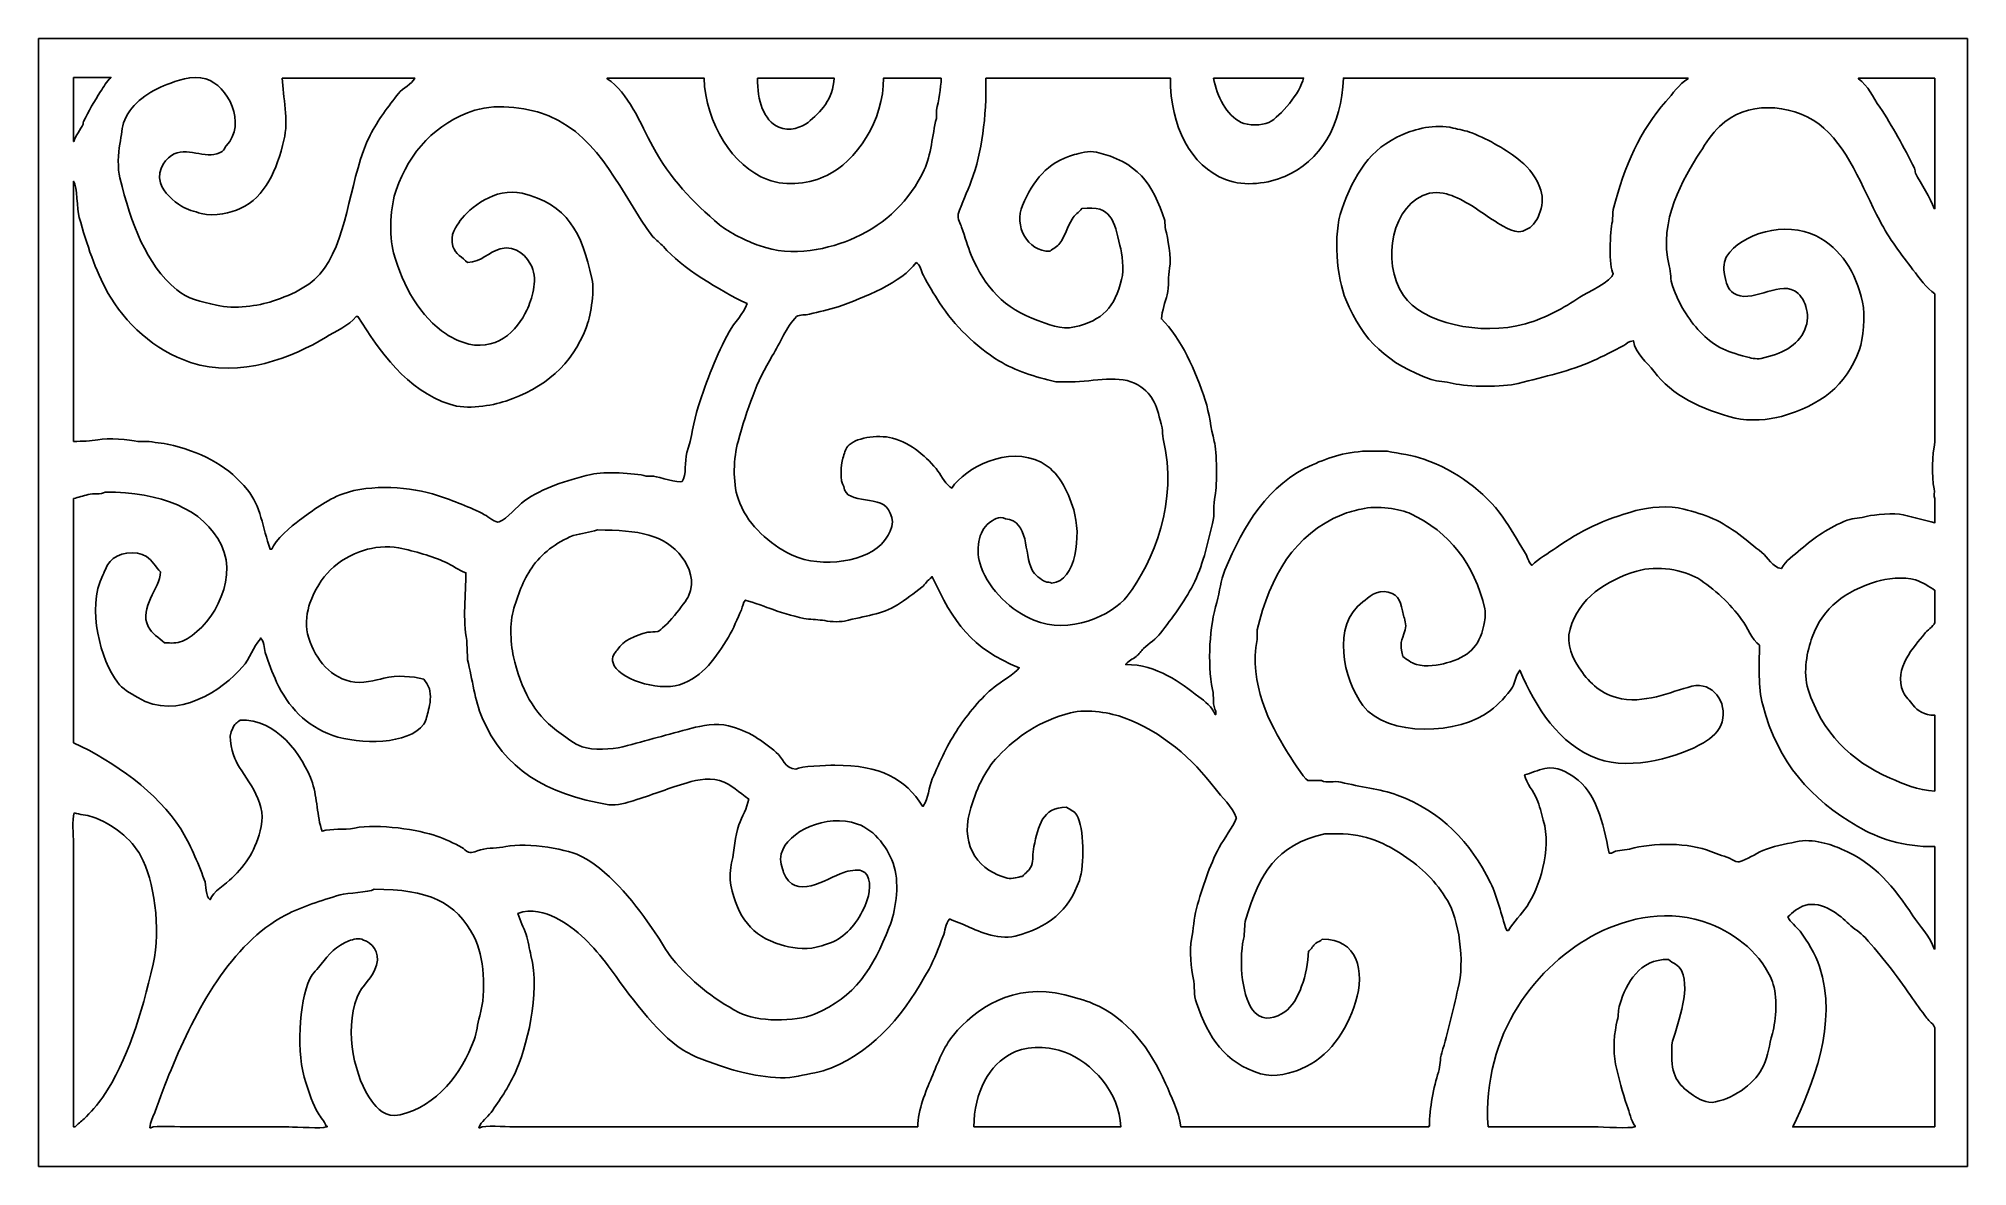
# Model space of a CAD drawing. Header units: centimetres. Extents: x -2.15 to 2.15, y -1.26 to 1.26.
import ezdxf

# ---------------------------------------------------------------- set-up
doc = ezdxf.new("R2010")
doc.units = ezdxf.units.CM
doc.header["$MEASUREMENT"] = 0
doc.layers.add('Layer 1', color=7, linetype='Continuous')

msp = doc.modelspace()

# ---------------------------------------------------------------- linework, layer by layer
at = {"layer": 'Layer 1', "color": 250}
for points, knots in [([(-2.14962, 1.25626), (-0.71668, 1.25626), (0.71668, 1.25626), (2.14962, 1.25626), (2.14962, 1.25626), (2.14962, 0.41884), (2.14962, -0.41884), (2.14962, -1.25627), (2.14962, -1.25627), (0.71668, -1.25627), (-0.71668, -1.25627), (-2.14962, -1.25627), (-2.14962, -1.25627), (-2.14962, -0.41884), (-2.14962, 0.41884), (-2.14962, 1.25626)], [0, 0, 0, 0, 0.2, 0.2, 0.2, 0.2, 0.4, 0.4, 0.4, 0.4, 0.6, 0.6, 0.6, 0.6, 1, 1, 1, 1]), ([(-2.07175, 1.16973), (-2.04394, 1.16973), (-2.01612, 1.16973), (-1.98832, 1.16973), (-1.98832, 1.16973), (-1.98832, 1.16944), (-1.98832, 1.16914), (-1.98832, 1.16885), (-1.98832, 1.16885), (-1.99863, 1.16175), (-2.00435, 1.14857), (-2.01139, 1.13807), (-2.01139, 1.13807), (-2.02524, 1.11741), (-2.0379, 1.09415), (-2.04956, 1.07122), (-2.04956, 1.07122), (-2.04986, 1.06946), (-2.05015, 1.0677), (-2.05045, 1.06594), (-2.05045, 1.06594), (-2.05606, 1.05453), (-2.06758, 1.03875), (-2.07086, 1.02724), (-2.07086, 1.02724), (-2.07116, 1.02724), (-2.07145, 1.02724), (-2.07175, 1.02724), (-2.07175, 1.02724), (-2.07175, 1.07473), (-2.07175, 1.12224), (-2.07175, 1.16973)], [0, 0, 0, 0, 0.1111111, 0.1111111, 0.1111111, 0.1111111, 0.2222222, 0.2222222, 0.2222222, 0.2222222, 0.3333333, 0.3333333, 0.3333333, 0.3333333, 0.4444444, 0.4444444, 0.4444444, 0.4444444, 0.5555556, 0.5555556, 0.5555556, 0.5555556, 0.6666667, 0.6666667, 0.6666667, 0.6666667, 0.7777778, 0.7777778, 0.7777778, 0.7777778, 1, 1, 1, 1]), ([(-1.60633, 1.16833), (-1.60507, 1.12476), (-1.59162, 1.0757), (-1.60271, 1.03014), (-1.60271, 1.03014), (-1.61884, 0.96383), (-1.64332, 0.90339), (-1.7005, 0.87759), (-1.7005, 0.87759), (-1.71982, 0.86887), (-1.75643, 0.85807), (-1.78743, 0.86682), (-1.78743, 0.86682), (-1.80205, 0.87095), (-1.81859, 0.87546), (-1.83089, 0.88297), (-1.83089, 0.88297), (-1.84902, 0.89406), (-1.87121, 0.91313), (-1.87798, 0.93502), (-1.87798, 0.93502), (-1.88749, 0.96579), (-1.86327, 0.99276), (-1.84719, 0.99963), (-1.84719, 0.99963), (-1.81266, 1.01437), (-1.77105, 0.98437), (-1.74034, 1.00501), (-1.74034, 1.00501), (-1.73602, 1.00792), (-1.73483, 1.01382), (-1.73129, 1.01757), (-1.73129, 1.01757), (-1.68453, 1.06708), (-1.72788, 1.15187), (-1.77656, 1.16653), (-1.77656, 1.16653), (-1.80834, 1.1761), (-1.84282, 1.16198), (-1.86349, 1.15397), (-1.86349, 1.15397), (-1.90272, 1.13876), (-1.94183, 1.11298), (-1.95766, 1.075), (-1.95766, 1.075), (-1.96492, 1.05758), (-1.96404, 1.04192), (-1.96852, 1.02116), (-1.96852, 1.02116), (-1.97272, 1.00177), (-1.97357, 0.9658), (-1.96852, 0.94579), (-1.96852, 0.94579), (-1.94259, 0.84285), (-1.91119, 0.75526), (-1.84176, 0.69633), (-1.84176, 0.69633), (-1.81844, 0.67654), (-1.78823, 0.67072), (-1.75302, 0.66223), (-1.75302, 0.66223), (-1.71277, 0.65252), (-1.6593, 0.66096), (-1.62806, 0.6712), (-1.62806, 0.6712), (-1.58048, 0.68681), (-1.5378, 0.70792), (-1.51216, 0.74479), (-1.51216, 0.74479), (-1.45835, 0.82215), (-1.45471, 0.95349), (-1.41075, 1.0409), (-1.41075, 1.0409), (-1.39328, 1.07564), (-1.36983, 1.10477), (-1.34736, 1.13423), (-1.34736, 1.13423), (-1.33789, 1.14665), (-1.31814, 1.15414), (-1.31114, 1.16833), (-1.31114, 1.16833), (-1.40953, 1.16833), (-1.50794, 1.16833), (-1.60633, 1.16833)], [0, 0, 0, 0, 0.0454545, 0.0454545, 0.0454545, 0.0454545, 0.0909091, 0.0909091, 0.0909091, 0.0909091, 0.1363636, 0.1363636, 0.1363636, 0.1363636, 0.1818182, 0.1818182, 0.1818182, 0.1818182, 0.2272727, 0.2272727, 0.2272727, 0.2272727, 0.2727273, 0.2727273, 0.2727273, 0.2727273, 0.3181818, 0.3181818, 0.3181818, 0.3181818, 0.3636364, 0.3636364, 0.3636364, 0.3636364, 0.4090909, 0.4090909, 0.4090909, 0.4090909, 0.4545455, 0.4545455, 0.4545455, 0.4545455, 0.5, 0.5, 0.5, 0.5, 0.5454545, 0.5454545, 0.5454545, 0.5454545, 0.5909091, 0.5909091, 0.5909091, 0.5909091, 0.6363636, 0.6363636, 0.6363636, 0.6363636, 0.6818182, 0.6818182, 0.6818182, 0.6818182, 0.7272727, 0.7272727, 0.7272727, 0.7272727, 0.7727273, 0.7727273, 0.7727273, 0.7727273, 0.8181818, 0.8181818, 0.8181818, 0.8181818, 0.8636364, 0.8636364, 0.8636364, 0.8636364, 0.9090909, 0.9090909, 0.9090909, 0.9090909, 1, 1, 1, 1]), ([(-0.13763, 1.16833), (-0.18049, 1.16833), (-0.22336, 1.16833), (-0.26621, 1.16833), (-0.26621, 1.16833), (-0.26561, 1.07393), (-0.32768, 0.98179), (-0.39298, 0.95117), (-0.39298, 0.95117), (-0.42864, 0.93445), (-0.48, 0.92515), (-0.52518, 0.9422), (-0.52518, 0.9422), (-0.60237, 0.97133), (-0.66215, 1.06676), (-0.66644, 1.16833), (-0.66644, 1.16833), (-0.73826, 1.16833), (-0.81011, 1.16833), (-0.88194, 1.16833), (-0.88194, 1.16833), (-0.88194, 1.16773), (-0.88194, 1.16713), (-0.88194, 1.16653), (-0.88194, 1.16653), (-0.83599, 1.13694), (-0.80716, 1.06594), (-0.78053, 1.01578), (-0.78053, 1.01578), (-0.74327, 0.9456), (-0.69048, 0.89102), (-0.63203, 0.8417), (-0.63203, 0.8417), (-0.61145, 0.82433), (-0.57021, 0.80493), (-0.54329, 0.79504), (-0.54329, 0.79504), (-0.47019, 0.76817), (-0.3859, 0.78742), (-0.3296, 0.81298), (-0.3296, 0.81298), (-0.25962, 0.84476), (-0.2084, 0.89506), (-0.17566, 0.96373), (-0.17566, 0.96373), (-0.15988, 0.99684), (-0.15784, 1.0408), (-0.1485, 1.07859), (-0.1485, 1.07859), (-0.1485, 1.08457), (-0.1485, 1.09056), (-0.1485, 1.09654), (-0.1485, 1.09654), (-0.14358, 1.11782), (-0.13836, 1.14489), (-0.13763, 1.16833)], [0, 0, 0, 0, 0.0666667, 0.0666667, 0.0666667, 0.0666667, 0.1333333, 0.1333333, 0.1333333, 0.1333333, 0.2, 0.2, 0.2, 0.2, 0.2666667, 0.2666667, 0.2666667, 0.2666667, 0.3333333, 0.3333333, 0.3333333, 0.3333333, 0.4, 0.4, 0.4, 0.4, 0.4666667, 0.4666667, 0.4666667, 0.4666667, 0.5333333, 0.5333333, 0.5333333, 0.5333333, 0.6, 0.6, 0.6, 0.6, 0.6666667, 0.6666667, 0.6666667, 0.6666667, 0.7333333, 0.7333333, 0.7333333, 0.7333333, 0.8, 0.8, 0.8, 0.8, 0.8666667, 0.8666667, 0.8666667, 0.8666667, 1, 1, 1, 1]), ([(-0.54691, 1.16833), (-0.54781, 1.11783), (-0.53375, 1.07432), (-0.49983, 1.05885), (-0.49983, 1.05885), (-0.47674, 1.04832), (-0.44761, 1.05904), (-0.43463, 1.06962), (-0.43463, 1.06962), (-0.40717, 1.09201), (-0.37812, 1.12126), (-0.37668, 1.16833), (-0.37668, 1.16833), (-0.43342, 1.16833), (-0.49017, 1.16833), (-0.54691, 1.16833)], [0, 0, 0, 0, 0.2, 0.2, 0.2, 0.2, 0.4, 0.4, 0.4, 0.4, 0.6, 0.6, 0.6, 0.6, 1, 1, 1, 1]), ([(-0.03803, 1.16833), (-0.03698, 1.07963), (-0.04666, 1.00387), (-0.07063, 0.93861), (-0.07063, 0.93861), (-0.07912, 0.91549), (-0.09311, 0.88828), (-0.0996, 0.86503), (-0.0996, 0.86503), (-0.1022, 0.85574), (-0.09464, 0.84295), (-0.09236, 0.83631), (-0.09236, 0.83631), (-0.08465, 0.81384), (-0.07881, 0.79292), (-0.07063, 0.7735), (-0.07063, 0.7735), (-0.0401, 0.70108), (0.00211, 0.65579), (0.07787, 0.62813), (0.07787, 0.62813), (0.09644, 0.62136), (0.13001, 0.60697), (0.15937, 0.61378), (0.15937, 0.61378), (0.22294, 0.62852), (0.24879, 0.65779), (0.2644, 0.71966), (0.2644, 0.71966), (0.26998, 0.74178), (0.26525, 0.77702), (0.26078, 0.79504), (0.26078, 0.79504), (0.24718, 0.84987), (0.24324, 0.88647), (0.17566, 0.87759), (0.17566, 0.87759), (0.16952, 0.86948), (0.15909, 0.86342), (0.15393, 0.85426), (0.15393, 0.85426), (0.14382, 0.83629), (0.13834, 0.81703), (0.12677, 0.80042), (0.12677, 0.80042), (0.12159, 0.79298), (0.1116, 0.7887), (0.10504, 0.78247), (0.10504, 0.78247), (0.05399, 0.78136), (0.02365, 0.84015), (0.04346, 0.88477), (0.04346, 0.88477), (0.06824, 0.94055), (0.09613, 0.97942), (0.15937, 0.99783), (0.15937, 0.99783), (0.17036, 1.00104), (0.19084, 1.00716), (0.20826, 1.00322), (0.20826, 1.00322), (0.29722, 0.98308), (0.33552, 0.9333), (0.36038, 0.85067), (0.36038, 0.85067), (0.36099, 0.84409), (0.36159, 0.83751), (0.36219, 0.83093), (0.36219, 0.83093), (0.36694, 0.81364), (0.3763, 0.76712), (0.37125, 0.74479), (0.37125, 0.74479), (0.36704, 0.72617), (0.37091, 0.70552), (0.36582, 0.68556), (0.36582, 0.68556), (0.36161, 0.66907), (0.35458, 0.65006), (0.35314, 0.63172), (0.35314, 0.63172), (0.39602, 0.59034), (0.4307, 0.51379), (0.45093, 0.45046), (0.45093, 0.45046), (0.46033, 0.42104), (0.46304, 0.38907), (0.47085, 0.35893), (0.47085, 0.35893), (0.47659, 0.33681), (0.478, 0.26179), (0.47266, 0.23869), (0.47266, 0.23869), (0.4674, 0.2159), (0.47261, 0.1971), (0.46723, 0.17588), (0.46723, 0.17588), (0.45514, 0.12817), (0.44466, 0.07963), (0.42377, 0.03948), (0.42377, 0.03948), (0.40337, 0.0003), (0.37713, -0.03434), (0.35133, -0.0682), (0.35133, -0.0682), (0.34126, -0.08141), (0.32541, -0.09089), (0.3133, -0.1023), (0.3133, -0.1023), (0.30768, -0.10758), (0.3032, -0.11566), (0.297, -0.12024), (0.297, -0.12024), (0.28876, -0.12632), (0.27938, -0.12992), (0.27346, -0.13819), (0.27346, -0.13819), (0.34417, -0.13788), (0.39572, -0.17936), (0.43644, -0.20998), (0.43644, -0.20998), (0.44937, -0.21969), (0.46716, -0.23306), (0.47266, -0.24946), (0.47266, -0.24946), (0.47327, -0.24946), (0.47387, -0.24946), (0.47447, -0.24946), (0.47447, -0.24946), (0.47447, -0.24707), (0.47447, -0.24467), (0.47447, -0.24228), (0.47447, -0.24228), (0.46622, -0.22993), (0.47088, -0.21069), (0.46723, -0.19382), (0.46723, -0.19382), (0.45456, -0.13518), (0.46129, -0.05042), (0.47629, 0), (0.47629, 0), (0.48396, 0.02579), (0.48479, 0.04848), (0.4944, 0.07179), (0.4944, 0.07179), (0.53577, 0.17219), (0.59116, 0.2637), (0.68998, 0.30689), (0.68998, 0.30689), (0.72827, 0.32362), (0.76436, 0.3374), (0.82218, 0.3374), (0.82218, 0.3374), (0.83365, 0.3374), (0.84512, 0.3374), (0.85659, 0.3374), (0.85659, 0.3374), (0.88428, 0.33128), (0.91258, 0.32866), (0.93808, 0.31945), (0.93808, 0.31945), (1.01099, 0.29311), (1.07279, 0.24827), (1.11375, 0.19023), (1.11375, 0.19023), (1.1312, 0.1655), (1.14684, 0.13886), (1.16264, 0.11306), (1.16264, 0.11306), (1.16888, 0.10288), (1.17076, 0.0906), (1.17894, 0.08255), (1.17894, 0.08255), (1.19453, 0.09826), (1.21479, 0.10916), (1.23327, 0.12204), (1.23327, 0.12204), (1.28833, 0.16039), (1.33554, 0.18398), (1.41075, 0.20459), (1.41075, 0.20459), (1.4381, 0.21209), (1.48596, 0.21671), (1.51759, 0.20818), (1.51759, 0.20818), (1.54015, 0.2021), (1.56243, 0.19554), (1.58279, 0.18664), (1.58279, 0.18664), (1.62329, 0.16894), (1.6585, 0.13767), (1.69145, 0.11127), (1.69145, 0.11127), (1.70451, 0.1008), (1.71564, 0.07861), (1.73491, 0.07538), (1.73491, 0.07538), (1.74452, 0.09363), (1.76337, 0.10527), (1.77837, 0.11845), (1.77837, 0.11845), (1.8079, 0.14439), (1.84116, 0.16788), (1.8816, 0.18306), (1.8816, 0.18306), (1.89686, 0.18878), (1.91, 0.18767), (1.92687, 0.19203), (1.92687, 0.19203), (1.94136, 0.19577), (1.98689, 0.20027), (2.00656, 0.19562), (2.00656, 0.19562), (2.03061, 0.18992), (2.05451, 0.18264), (2.07718, 0.17767), (2.07718, 0.17767), (2.07718, 0.19562), (2.07718, 0.21357), (2.07718, 0.23151), (2.07718, 0.23151), (2.07401, 0.23659), (2.07699, 0.2456), (2.07537, 0.25305), (2.07537, 0.25305), (2.06915, 0.28173), (2.07141, 0.33054), (2.07718, 0.35714), (2.07718, 0.35714), (2.07718, 0.4672), (2.07718, 0.57729), (2.07718, 0.68736), (2.07718, 0.68736), (2.05798, 0.70036), (2.04225, 0.72273), (2.02829, 0.7412), (2.02829, 0.7412), (2.00224, 0.77565), (1.97505, 0.8105), (1.95404, 0.85067), (1.95404, 0.85067), (1.91546, 0.9244), (1.88202, 1.01876), (1.81821, 1.06603), (1.81821, 1.06603), (1.75447, 1.11325), (1.65508, 1.11749), (1.59728, 1.06065), (1.59728, 1.06065), (1.58003, 1.04369), (1.56716, 1.02423), (1.55381, 1.00322), (1.55381, 1.00322), (1.51686, 0.94503), (1.45968, 0.85064), (1.485, 0.75017), (1.485, 0.75017), (1.48935, 0.73291), (1.48682, 0.72033), (1.49224, 0.7053), (1.49224, 0.7053), (1.50728, 0.66359), (1.52674, 0.63207), (1.55381, 0.60301), (1.55381, 0.60301), (1.58167, 0.5731), (1.60957, 0.55926), (1.65704, 0.54737), (1.65704, 0.54737), (1.66496, 0.54539), (1.67815, 0.5412), (1.68964, 0.54378), (1.68964, 0.54378), (1.73529, 0.55405), (1.77102, 0.56982), (1.78743, 0.60839), (1.78743, 0.60839), (1.8015, 0.64146), (1.78714, 0.68185), (1.76389, 0.69453), (1.76389, 0.69453), (1.72539, 0.71553), (1.66646, 0.66376), (1.62806, 0.68915), (1.62806, 0.68915), (1.61502, 0.69778), (1.61242, 0.71229), (1.60814, 0.73043), (1.60814, 0.73043), (1.60497, 0.74385), (1.60741, 0.76177), (1.61357, 0.77171), (1.61357, 0.77171), (1.64446, 0.82151), (1.74502, 0.85109), (1.81278, 0.81657), (1.81278, 0.81657), (1.86813, 0.78837), (1.90007, 0.73695), (1.91601, 0.66941), (1.91601, 0.66941), (1.92303, 0.63962), (1.91699, 0.58621), (1.90876, 0.56352), (1.90876, 0.56352), (1.87902, 0.48149), (1.82291, 0.43983), (1.73491, 0.41457), (1.73491, 0.41457), (1.70814, 0.40688), (1.66333, 0.40303), (1.63168, 0.41098), (1.63168, 0.41098), (1.55549, 0.43012), (1.49155, 0.46117), (1.45059, 0.51507), (1.45059, 0.51507), (1.43576, 0.53458), (1.40972, 0.55457), (1.40531, 0.58327), (1.40531, 0.58327), (1.39349, 0.58238), (1.39112, 0.57648), (1.38358, 0.5725), (1.38358, 0.5725), (1.36081, 0.56047), (1.33754, 0.54865), (1.31476, 0.5384), (1.31476, 0.5384), (1.26372, 0.51543), (1.20782, 0.50322), (1.14816, 0.48815), (1.14816, 0.48815), (1.11297, 0.47926), (1.03715, 0.48002), (1.00328, 0.48815), (1.00328, 0.48815), (0.98493, 0.49255), (0.97066, 0.49124), (0.95438, 0.49712), (0.95438, 0.49712), (0.85773, 0.53201), (0.80257, 0.58153), (0.76423, 0.67479), (0.76423, 0.67479), (0.7446, 0.72254), (0.73478, 0.81914), (0.75517, 0.8758), (0.75517, 0.8758), (0.78314, 0.95347), (0.81675, 1.01094), (0.891, 1.0427), (0.891, 1.0427), (0.91661, 1.05366), (0.96286, 1.06735), (1.00328, 1.05706), (1.00328, 1.05706), (1.01616, 1.05378), (1.03208, 1.05146), (1.04493, 1.04629), (1.04493, 1.04629), (1.08504, 1.03014), (1.12227, 1.00862), (1.15359, 0.98348), (1.15359, 0.98348), (1.1722, 0.96854), (1.19106, 0.94399), (1.19886, 0.91887), (1.19886, 0.91887), (1.20963, 0.8842), (1.18923, 0.83879), (1.16627, 0.83093), (1.16627, 0.83093), (1.14683, 0.81614), (1.1141, 0.83837), (1.10288, 0.84529), (1.10288, 0.84529), (1.06937, 0.86594), (1.04323, 0.88864), (1.00509, 0.90451), (1.00509, 0.90451), (0.99399, 0.90913), (0.97047, 0.91664), (0.95076, 0.91169), (0.95076, 0.91169), (0.86691, 0.89063), (0.84119, 0.76046), (0.89281, 0.68377), (0.89281, 0.68377), (0.93363, 0.62313), (1.06303, 0.59252), (1.16445, 0.62095), (1.16445, 0.62095), (1.21193, 0.63426), (1.24948, 0.65633), (1.28579, 0.68018), (1.28579, 0.68018), (1.29983, 0.6894), (1.35893, 0.71666), (1.36004, 0.73222), (1.36004, 0.73222), (1.34937, 0.74819), (1.35317, 0.82848), (1.35823, 0.84888), (1.35823, 0.84888), (1.35883, 0.85785), (1.35944, 0.86682), (1.36004, 0.8758), (1.36004, 0.8758), (1.38588, 0.97393), (1.41971, 1.05149), (1.47775, 1.11628), (1.47775, 1.11628), (1.49333, 1.13367), (1.50591, 1.1544), (1.52665, 1.16653), (1.52665, 1.16653), (1.52665, 1.16713), (1.52665, 1.16773), (1.52665, 1.16833), (1.52665, 1.16833), (1.27072, 1.16833), (1.01472, 1.16833), (0.7588, 1.16833), (0.7588, 1.16833), (0.75593, 1.06143), (0.70628, 0.98294), (0.62841, 0.94938), (0.62841, 0.94938), (0.59252, 0.93391), (0.54002, 0.92537), (0.49621, 0.9422), (0.49621, 0.9422), (0.41798, 0.97225), (0.37299, 1.06109), (0.37306, 1.16833), (0.37306, 1.16833), (0.23604, 1.16833), (0.09899, 1.16833), (-0.03803, 1.16833)], [0, 0, 0, 0, 0.009009, 0.009009, 0.009009, 0.009009, 0.018018, 0.018018, 0.018018, 0.018018, 0.027027, 0.027027, 0.027027, 0.027027, 0.036036, 0.036036, 0.036036, 0.036036, 0.045045, 0.045045, 0.045045, 0.045045, 0.0540541, 0.0540541, 0.0540541, 0.0540541, 0.0630631, 0.0630631, 0.0630631, 0.0630631, 0.0720721, 0.0720721, 0.0720721, 0.0720721, 0.0810811, 0.0810811, 0.0810811, 0.0810811, 0.0900901, 0.0900901, 0.0900901, 0.0900901, 0.0990991, 0.0990991, 0.0990991, 0.0990991, 0.1081081, 0.1081081, 0.1081081, 0.1081081, 0.1171171, 0.1171171, 0.1171171, 0.1171171, 0.1261261, 0.1261261, 0.1261261, 0.1261261, 0.1351351, 0.1351351, 0.1351351, 0.1351351, 0.1441441, 0.1441441, 0.1441441, 0.1441441, 0.1531532, 0.1531532, 0.1531532, 0.1531532, 0.1621622, 0.1621622, 0.1621622, 0.1621622, 0.1711712, 0.1711712, 0.1711712, 0.1711712, 0.1801802, 0.1801802, 0.1801802, 0.1801802, 0.1891892, 0.1891892, 0.1891892, 0.1891892, 0.1981982, 0.1981982, 0.1981982, 0.1981982, 0.2072072, 0.2072072, 0.2072072, 0.2072072, 0.2162162, 0.2162162, 0.2162162, 0.2162162, 0.2252252, 0.2252252, 0.2252252, 0.2252252, 0.2342342, 0.2342342, 0.2342342, 0.2342342, 0.2432432, 0.2432432, 0.2432432, 0.2432432, 0.2522523, 0.2522523, 0.2522523, 0.2522523, 0.2612613, 0.2612613, 0.2612613, 0.2612613, 0.2702703, 0.2702703, 0.2702703, 0.2702703, 0.2792793, 0.2792793, 0.2792793, 0.2792793, 0.2882883, 0.2882883, 0.2882883, 0.2882883, 0.2972973, 0.2972973, 0.2972973, 0.2972973, 0.3063063, 0.3063063, 0.3063063, 0.3063063, 0.3153153, 0.3153153, 0.3153153, 0.3153153, 0.3243243, 0.3243243, 0.3243243, 0.3243243, 0.3333333, 0.3333333, 0.3333333, 0.3333333, 0.3423423, 0.3423423, 0.3423423, 0.3423423, 0.3513514, 0.3513514, 0.3513514, 0.3513514, 0.3603604, 0.3603604, 0.3603604, 0.3603604, 0.3693694, 0.3693694, 0.3693694, 0.3693694, 0.3783784, 0.3783784, 0.3783784, 0.3783784, 0.3873874, 0.3873874, 0.3873874, 0.3873874, 0.3963964, 0.3963964, 0.3963964, 0.3963964, 0.4054054, 0.4054054, 0.4054054, 0.4054054, 0.4144144, 0.4144144, 0.4144144, 0.4144144, 0.4234234, 0.4234234, 0.4234234, 0.4234234, 0.4324324, 0.4324324, 0.4324324, 0.4324324, 0.4414414, 0.4414414, 0.4414414, 0.4414414, 0.4504505, 0.4504505, 0.4504505, 0.4504505, 0.4594595, 0.4594595, 0.4594595, 0.4594595, 0.4684685, 0.4684685, 0.4684685, 0.4684685, 0.4774775, 0.4774775, 0.4774775, 0.4774775, 0.4864865, 0.4864865, 0.4864865, 0.4864865, 0.4954955, 0.4954955, 0.4954955, 0.4954955, 0.5045045, 0.5045045, 0.5045045, 0.5045045, 0.5135135, 0.5135135, 0.5135135, 0.5135135, 0.5225225, 0.5225225, 0.5225225, 0.5225225, 0.5315315, 0.5315315, 0.5315315, 0.5315315, 0.5405405, 0.5405405, 0.5405405, 0.5405405, 0.5495495, 0.5495495, 0.5495495, 0.5495495, 0.5585586, 0.5585586, 0.5585586, 0.5585586, 0.5675676, 0.5675676, 0.5675676, 0.5675676, 0.5765766, 0.5765766, 0.5765766, 0.5765766, 0.5855856, 0.5855856, 0.5855856, 0.5855856, 0.5945946, 0.5945946, 0.5945946, 0.5945946, 0.6036036, 0.6036036, 0.6036036, 0.6036036, 0.6126126, 0.6126126, 0.6126126, 0.6126126, 0.6216216, 0.6216216, 0.6216216, 0.6216216, 0.6306306, 0.6306306, 0.6306306, 0.6306306, 0.6396396, 0.6396396, 0.6396396, 0.6396396, 0.6486486, 0.6486486, 0.6486486, 0.6486486, 0.6576577, 0.6576577, 0.6576577, 0.6576577, 0.6666667, 0.6666667, 0.6666667, 0.6666667, 0.6756757, 0.6756757, 0.6756757, 0.6756757, 0.6846847, 0.6846847, 0.6846847, 0.6846847, 0.6936937, 0.6936937, 0.6936937, 0.6936937, 0.7027027, 0.7027027, 0.7027027, 0.7027027, 0.7117117, 0.7117117, 0.7117117, 0.7117117, 0.7207207, 0.7207207, 0.7207207, 0.7207207, 0.7297297, 0.7297297, 0.7297297, 0.7297297, 0.7387387, 0.7387387, 0.7387387, 0.7387387, 0.7477477, 0.7477477, 0.7477477, 0.7477477, 0.7567568, 0.7567568, 0.7567568, 0.7567568, 0.7657658, 0.7657658, 0.7657658, 0.7657658, 0.7747748, 0.7747748, 0.7747748, 0.7747748, 0.7837838, 0.7837838, 0.7837838, 0.7837838, 0.7927928, 0.7927928, 0.7927928, 0.7927928, 0.8018018, 0.8018018, 0.8018018, 0.8018018, 0.8108108, 0.8108108, 0.8108108, 0.8108108, 0.8198198, 0.8198198, 0.8198198, 0.8198198, 0.8288288, 0.8288288, 0.8288288, 0.8288288, 0.8378378, 0.8378378, 0.8378378, 0.8378378, 0.8468468, 0.8468468, 0.8468468, 0.8468468, 0.8558559, 0.8558559, 0.8558559, 0.8558559, 0.8648649, 0.8648649, 0.8648649, 0.8648649, 0.8738739, 0.8738739, 0.8738739, 0.8738739, 0.8828829, 0.8828829, 0.8828829, 0.8828829, 0.8918919, 0.8918919, 0.8918919, 0.8918919, 0.9009009, 0.9009009, 0.9009009, 0.9009009, 0.9099099, 0.9099099, 0.9099099, 0.9099099, 0.9189189, 0.9189189, 0.9189189, 0.9189189, 0.9279279, 0.9279279, 0.9279279, 0.9279279, 0.9369369, 0.9369369, 0.9369369, 0.9369369, 0.9459459, 0.9459459, 0.9459459, 0.9459459, 0.954955, 0.954955, 0.954955, 0.954955, 0.963964, 0.963964, 0.963964, 0.963964, 0.972973, 0.972973, 0.972973, 0.972973, 0.981982, 0.981982, 0.981982, 0.981982, 1, 1, 1, 1]), ([(0.46904, 1.16833), (0.47675, 1.12757), (0.49807, 1.08555), (0.53061, 1.06962), (0.53061, 1.06962), (0.54626, 1.06196), (0.57676, 1.06226), (0.59219, 1.06962), (0.59219, 1.06962), (0.62045, 1.08309), (0.66158, 1.13542), (0.67006, 1.16833), (0.67006, 1.16833), (0.60306, 1.16833), (0.53604, 1.16833), (0.46904, 1.16833)], [0, 0, 0, 0, 0.2, 0.2, 0.2, 0.2, 0.4, 0.4, 0.4, 0.4, 0.6, 0.6, 0.6, 0.6, 1, 1, 1, 1]), ([(2.07718, 1.16833), (2.02045, 1.16833), (1.96369, 1.16833), (1.90695, 1.16833), (1.90695, 1.16833), (1.90695, 1.16773), (1.90695, 1.16713), (1.90695, 1.16653), (1.90695, 1.16653), (1.928, 1.15204), (1.93967, 1.12514), (1.95404, 1.10372), (1.95404, 1.10372), (1.98229, 1.06158), (2.00812, 1.01412), (2.03191, 0.96732), (2.03191, 0.96732), (2.03251, 0.96374), (2.03312, 0.96014), (2.03372, 0.95656), (2.03372, 0.95656), (2.04517, 0.93328), (2.06868, 0.90107), (2.07537, 0.87759), (2.07537, 0.87759), (2.07598, 0.87759), (2.07658, 0.87759), (2.07718, 0.87759), (2.07718, 0.87759), (2.07718, 0.97449), (2.07718, 1.07142), (2.07718, 1.16833)], [0, 0, 0, 0, 0.1111111, 0.1111111, 0.1111111, 0.1111111, 0.2222222, 0.2222222, 0.2222222, 0.2222222, 0.3333333, 0.3333333, 0.3333333, 0.3333333, 0.4444444, 0.4444444, 0.4444444, 0.4444444, 0.5555556, 0.5555556, 0.5555556, 0.5555556, 0.6666667, 0.6666667, 0.6666667, 0.6666667, 0.7777778, 0.7777778, 0.7777778, 0.7777778, 1, 1, 1, 1]), ([(-2.07175, 0.35893), (-2.0521, 0.3591), (-2.0334, 0.35913), (-2.01742, 0.36252), (-2.01742, 0.36252), (-1.99441, 0.3674), (-1.94737, 0.36295), (-1.92868, 0.35893), (-1.92868, 0.35893), (-1.92023, 0.35893), (-1.91178, 0.35893), (-1.90333, 0.35893), (-1.90333, 0.35893), (-1.88609, 0.35512), (-1.86708, 0.35473), (-1.849, 0.34996), (-1.849, 0.34996), (-1.77735, 0.33107), (-1.72457, 0.30069), (-1.6842, 0.25125), (-1.6842, 0.25125), (-1.65471, 0.21513), (-1.65033, 0.16724), (-1.63349, 0.11845), (-1.63349, 0.11845), (-1.63229, 0.11845), (-1.63108, 0.11845), (-1.62987, 0.11845), (-1.62987, 0.11845), (-1.6237, 0.13856), (-1.58509, 0.1709), (-1.5683, 0.18306), (-1.5683, 0.18306), (-1.53823, 0.20481), (-1.50917, 0.2283), (-1.47051, 0.24228), (-1.47051, 0.24228), (-1.41036, 0.26403), (-1.31844, 0.25827), (-1.26043, 0.23869), (-1.26043, 0.23869), (-1.22438, 0.22652), (-1.18851, 0.21226), (-1.1554, 0.19562), (-1.1554, 0.19562), (-1.14723, 0.19151), (-1.13088, 0.17662), (-1.1228, 0.17947), (-1.1228, 0.17947), (-1.10465, 0.1869), (-1.08342, 0.21418), (-1.06666, 0.22613), (-1.06666, 0.22613), (-1.02501, 0.25581), (-0.97646, 0.2714), (-0.91816, 0.28535), (-0.91816, 0.28535), (-0.88777, 0.29262), (-0.82217, 0.28834), (-0.79502, 0.28176), (-0.79502, 0.28176), (-0.78958, 0.28176), (-0.78415, 0.28176), (-0.77872, 0.28176), (-0.77872, 0.28176), (-0.7674, 0.27896), (-0.72256, 0.26606), (-0.71533, 0.2692), (-0.71533, 0.2692), (-0.70412, 0.28492), (-0.71086, 0.31363), (-0.70447, 0.33381), (-0.70447, 0.33381), (-0.69398, 0.36689), (-0.6898, 0.40249), (-0.67911, 0.4361), (-0.67911, 0.4361), (-0.66069, 0.49404), (-0.63805, 0.55255), (-0.6103, 0.60301), (-0.6103, 0.60301), (-0.59903, 0.62349), (-0.57812, 0.6432), (-0.57045, 0.66582), (-0.57045, 0.66582), (-0.6301, 0.69459), (-0.71711, 0.7455), (-0.75698, 0.79324), (-0.75698, 0.79324), (-0.76483, 0.80042), (-0.77268, 0.8076), (-0.78053, 0.81478), (-0.78053, 0.81478), (-0.85195, 0.90991), (-0.89428, 1.03471), (-1.01233, 1.08398), (-1.01233, 1.08398), (-1.05228, 1.10065), (-1.12496, 1.11347), (-1.17713, 1.09654), (-1.17713, 1.09654), (-1.26605, 1.06768), (-1.32168, 1.00511), (-1.35279, 0.91887), (-1.35279, 0.91887), (-1.36482, 0.88554), (-1.3693, 0.81751), (-1.35823, 0.77888), (-1.35823, 0.77888), (-1.33673, 0.70393), (-1.29898, 0.63604), (-1.24051, 0.59762), (-1.24051, 0.59762), (-1.23055, 0.59108), (-1.21529, 0.58348), (-1.20429, 0.57968), (-1.20429, 0.57968), (-1.13085, 0.5543), (-1.08203, 0.60595), (-1.06123, 0.65146), (-1.06123, 0.65146), (-1.05046, 0.67503), (-1.03631, 0.71559), (-1.05036, 0.74837), (-1.05036, 0.74837), (-1.05876, 0.76798), (-1.0839, 0.79818), (-1.12099, 0.78786), (-1.12099, 0.78786), (-1.14716, 0.78058), (-1.16154, 0.75931), (-1.19343, 0.75735), (-1.19343, 0.75735), (-1.20476, 0.76853), (-1.22061, 0.77631), (-1.22603, 0.79324), (-1.22603, 0.79324), (-1.23431, 0.81913), (-1.21789, 0.83949), (-1.20973, 0.85067), (-1.20973, 0.85067), (-1.18949, 0.87837), (-1.13188, 0.92576), (-1.07209, 0.91169), (-1.07209, 0.91169), (-0.97099, 0.8879), (-0.93862, 0.82382), (-0.91635, 0.72145), (-0.91635, 0.72145), (-0.90941, 0.68954), (-0.92082, 0.63349), (-0.92903, 0.61198), (-0.92903, 0.61198), (-0.96002, 0.53071), (-1.02289, 0.4765), (-1.10831, 0.44867), (-1.10831, 0.44867), (-1.13998, 0.43835), (-1.1945, 0.42882), (-1.23327, 0.44149), (-1.23327, 0.44149), (-1.32916, 0.47282), (-1.38862, 0.55916), (-1.43791, 0.63711), (-1.43791, 0.63711), (-1.43912, 0.63711), (-1.44032, 0.63711), (-1.44153, 0.63711), (-1.44153, 0.63711), (-1.45754, 0.61705), (-1.48795, 0.6042), (-1.51035, 0.59044), (-1.51035, 0.59044), (-1.57973, 0.54785), (-1.70086, 0.49762), (-1.81097, 0.53481), (-1.81097, 0.53481), (-1.89146, 0.56199), (-1.95719, 0.62204), (-1.99569, 0.69095), (-1.99569, 0.69095), (-2.02353, 0.74078), (-2.04161, 0.79706), (-2.05907, 0.85785), (-2.05907, 0.85785), (-2.0645, 0.87674), (-2.06324, 0.92555), (-2.07175, 0.93861), (-2.07175, 0.93861), (-2.07175, 0.7454), (-2.07175, 0.55214), (-2.07175, 0.35893)], [0, 0, 0, 0, 0.0204082, 0.0204082, 0.0204082, 0.0204082, 0.0408163, 0.0408163, 0.0408163, 0.0408163, 0.0612245, 0.0612245, 0.0612245, 0.0612245, 0.0816327, 0.0816327, 0.0816327, 0.0816327, 0.1020408, 0.1020408, 0.1020408, 0.1020408, 0.122449, 0.122449, 0.122449, 0.122449, 0.1428571, 0.1428571, 0.1428571, 0.1428571, 0.1632653, 0.1632653, 0.1632653, 0.1632653, 0.1836735, 0.1836735, 0.1836735, 0.1836735, 0.2040816, 0.2040816, 0.2040816, 0.2040816, 0.2244898, 0.2244898, 0.2244898, 0.2244898, 0.244898, 0.244898, 0.244898, 0.244898, 0.2653061, 0.2653061, 0.2653061, 0.2653061, 0.2857143, 0.2857143, 0.2857143, 0.2857143, 0.3061224, 0.3061224, 0.3061224, 0.3061224, 0.3265306, 0.3265306, 0.3265306, 0.3265306, 0.3469388, 0.3469388, 0.3469388, 0.3469388, 0.3673469, 0.3673469, 0.3673469, 0.3673469, 0.3877551, 0.3877551, 0.3877551, 0.3877551, 0.4081633, 0.4081633, 0.4081633, 0.4081633, 0.4285714, 0.4285714, 0.4285714, 0.4285714, 0.4489796, 0.4489796, 0.4489796, 0.4489796, 0.4693878, 0.4693878, 0.4693878, 0.4693878, 0.4897959, 0.4897959, 0.4897959, 0.4897959, 0.5102041, 0.5102041, 0.5102041, 0.5102041, 0.5306122, 0.5306122, 0.5306122, 0.5306122, 0.5510204, 0.5510204, 0.5510204, 0.5510204, 0.5714286, 0.5714286, 0.5714286, 0.5714286, 0.5918367, 0.5918367, 0.5918367, 0.5918367, 0.6122449, 0.6122449, 0.6122449, 0.6122449, 0.6326531, 0.6326531, 0.6326531, 0.6326531, 0.6530612, 0.6530612, 0.6530612, 0.6530612, 0.6734694, 0.6734694, 0.6734694, 0.6734694, 0.6938776, 0.6938776, 0.6938776, 0.6938776, 0.7142857, 0.7142857, 0.7142857, 0.7142857, 0.7346939, 0.7346939, 0.7346939, 0.7346939, 0.755102, 0.755102, 0.755102, 0.755102, 0.7755102, 0.7755102, 0.7755102, 0.7755102, 0.7959184, 0.7959184, 0.7959184, 0.7959184, 0.8163265, 0.8163265, 0.8163265, 0.8163265, 0.8367347, 0.8367347, 0.8367347, 0.8367347, 0.8571429, 0.8571429, 0.8571429, 0.8571429, 0.877551, 0.877551, 0.877551, 0.877551, 0.8979592, 0.8979592, 0.8979592, 0.8979592, 0.9183673, 0.9183673, 0.9183673, 0.9183673, 0.9387755, 0.9387755, 0.9387755, 0.9387755, 0.9591837, 0.9591837, 0.9591837, 0.9591837, 1, 1, 1, 1]), ([(-0.19377, 0.75735), (-0.22357, 0.71455), (-0.31167, 0.67784), (-0.36763, 0.65864), (-0.36763, 0.65864), (-0.38867, 0.65142), (-0.41113, 0.64807), (-0.43101, 0.64249), (-0.43101, 0.64249), (-0.44137, 0.63958), (-0.45221, 0.64226), (-0.45999, 0.63711), (-0.45999, 0.63711), (-0.48392, 0.61349), (-0.49623, 0.57862), (-0.51431, 0.54917), (-0.51431, 0.54917), (-0.54916, 0.49242), (-0.5701, 0.4316), (-0.59038, 0.35893), (-0.59038, 0.35893), (-0.60068, 0.322), (-0.60296, 0.26841), (-0.59038, 0.23151), (-0.59038, 0.23151), (-0.57127, 0.17551), (-0.52945, 0.13908), (-0.48172, 0.11127), (-0.48172, 0.11127), (-0.42045, 0.07557), (-0.31548, 0.08629), (-0.27164, 0.12922), (-0.27164, 0.12922), (-0.26055, 0.14008), (-0.23552, 0.17503), (-0.25172, 0.19921), (-0.25172, 0.19921), (-0.26521, 0.24367), (-0.35009, 0.2138), (-0.35495, 0.25843), (-0.35495, 0.25843), (-0.364, 0.27072), (-0.36155, 0.30662), (-0.35676, 0.32124), (-0.35676, 0.32124), (-0.35311, 0.33239), (-0.35242, 0.34029), (-0.34589, 0.34816), (-0.34589, 0.34816), (-0.33102, 0.36611), (-0.28123, 0.37537), (-0.24629, 0.36611), (-0.24629, 0.36611), (-0.20461, 0.35507), (-0.16777, 0.3228), (-0.14488, 0.29253), (-0.14488, 0.29253), (-0.13618, 0.28103), (-0.12738, 0.26133), (-0.11409, 0.25484), (-0.11409, 0.25484), (-0.08419, 0.30022), (0.01145, 0.35031), (0.08512, 0.31227), (0.08512, 0.31227), (0.12359, 0.29241), (0.14357, 0.25073), (0.15755, 0.20639), (0.15755, 0.20639), (0.17494, 0.15129), (0.16338, 0.04705), (0.10866, 0.04307), (0.10866, 0.04307), (0.10484, 0.04567), (0.09907, 0.04464), (0.09417, 0.04666), (0.09417, 0.04666), (0.08409, 0.05082), (0.07002, 0.06229), (0.0652, 0.07179), (0.0652, 0.07179), (0.04575, 0.11005), (0.05952, 0.18123), (0.00543, 0.18664), (0.00543, 0.18664), (-0.00683, 0.19438), (-0.02455, 0.18266), (-0.03079, 0.17767), (-0.03079, 0.17767), (-0.05434, 0.15886), (-0.06276, 0.11707), (-0.04889, 0.07896), (-0.04889, 0.07896), (-0.03, 0.02702), (0.01844, -0.01858), (0.06882, -0.03948), (0.06882, -0.03948), (0.14635, -0.07166), (0.24291, -0.03035), (0.27708, 0.01436), (0.27708, 0.01436), (0.33471, 0.08977), (0.39189, 0.22712), (0.35676, 0.36432), (0.35676, 0.36432), (0.35616, 0.37269), (0.35555, 0.38107), (0.35495, 0.38944), (0.35495, 0.38944), (0.34195, 0.43666), (0.33865, 0.46131), (0.30062, 0.48456), (0.30062, 0.48456), (0.261, 0.50878), (0.20448, 0.49174), (0.15031, 0.49174), (0.15031, 0.49174), (0.13945, 0.49174), (0.12858, 0.49174), (0.11771, 0.49174), (0.11771, 0.49174), (0.07084, 0.50254), (0.02694, 0.51626), (-0.00905, 0.5384), (-0.00905, 0.5384), (-0.06049, 0.57003), (-0.10891, 0.61713), (-0.14125, 0.66761), (-0.14125, 0.66761), (-0.15387, 0.6873), (-0.16674, 0.70821), (-0.17747, 0.72863), (-0.17747, 0.72863), (-0.18255, 0.73828), (-0.18342, 0.75299), (-0.19377, 0.75735)], [0, 0, 0, 0, 0.0285714, 0.0285714, 0.0285714, 0.0285714, 0.0571429, 0.0571429, 0.0571429, 0.0571429, 0.0857143, 0.0857143, 0.0857143, 0.0857143, 0.1142857, 0.1142857, 0.1142857, 0.1142857, 0.1428571, 0.1428571, 0.1428571, 0.1428571, 0.1714286, 0.1714286, 0.1714286, 0.1714286, 0.2, 0.2, 0.2, 0.2, 0.2285714, 0.2285714, 0.2285714, 0.2285714, 0.2571429, 0.2571429, 0.2571429, 0.2571429, 0.2857143, 0.2857143, 0.2857143, 0.2857143, 0.3142857, 0.3142857, 0.3142857, 0.3142857, 0.3428571, 0.3428571, 0.3428571, 0.3428571, 0.3714286, 0.3714286, 0.3714286, 0.3714286, 0.4, 0.4, 0.4, 0.4, 0.4285714, 0.4285714, 0.4285714, 0.4285714, 0.4571429, 0.4571429, 0.4571429, 0.4571429, 0.4857143, 0.4857143, 0.4857143, 0.4857143, 0.5142857, 0.5142857, 0.5142857, 0.5142857, 0.5428571, 0.5428571, 0.5428571, 0.5428571, 0.5714286, 0.5714286, 0.5714286, 0.5714286, 0.6, 0.6, 0.6, 0.6, 0.6285714, 0.6285714, 0.6285714, 0.6285714, 0.6571429, 0.6571429, 0.6571429, 0.6571429, 0.6857143, 0.6857143, 0.6857143, 0.6857143, 0.7142857, 0.7142857, 0.7142857, 0.7142857, 0.7428571, 0.7428571, 0.7428571, 0.7428571, 0.7714286, 0.7714286, 0.7714286, 0.7714286, 0.8, 0.8, 0.8, 0.8, 0.8285714, 0.8285714, 0.8285714, 0.8285714, 0.8571429, 0.8571429, 0.8571429, 0.8571429, 0.8857143, 0.8857143, 0.8857143, 0.8857143, 0.9142857, 0.9142857, 0.9142857, 0.9142857, 0.9428571, 0.9428571, 0.9428571, 0.9428571, 1, 1, 1, 1]), ([(-2.00112, 0.24587), (-2.0108, 0.24006), (-2.02719, 0.2435), (-2.03915, 0.24048), (-2.03915, 0.24048), (-2.05002, 0.23749), (-2.06088, 0.2345), (-2.07175, 0.23151), (-2.07175, 0.23151), (-2.07175, 0.05027), (-2.07175, -0.13103), (-2.07175, -0.31227), (-2.07175, -0.31227), (-1.98122, -0.35436), (-1.88418, -0.4238), (-1.8327, -0.5043), (-1.8327, -0.5043), (-1.81088, -0.53842), (-1.79602, -0.57709), (-1.78018, -0.61736), (-1.78018, -0.61736), (-1.77529, -0.6298), (-1.77802, -0.65557), (-1.76751, -0.66223), (-1.76751, -0.66223), (-1.76122, -0.64507), (-1.73164, -0.62647), (-1.71861, -0.61378), (-1.71861, -0.61378), (-1.6863, -0.58231), (-1.66522, -0.5519), (-1.65341, -0.49892), (-1.65341, -0.49892), (-1.64043, -0.44064), (-1.69191, -0.3887), (-1.70955, -0.35355), (-1.70955, -0.35355), (-1.71592, -0.34088), (-1.73038, -0.29951), (-1.7168, -0.27997), (-1.7168, -0.27997), (-1.71364, -0.26981), (-1.70717, -0.26827), (-1.7005, -0.26202), (-1.7005, -0.26202), (-1.62107, -0.25683), (-1.56038, -0.34045), (-1.53932, -0.402), (-1.53932, -0.402), (-1.52779, -0.43572), (-1.52972, -0.47545), (-1.51759, -0.50968), (-1.51759, -0.50968), (-1.49569, -0.50213), (-1.47079, -0.50794), (-1.44515, -0.50251), (-1.44515, -0.50251), (-1.39325, -0.4915), (-1.29923, -0.50703), (-1.26225, -0.52045), (-1.26225, -0.52045), (-1.24387, -0.52712), (-1.22348, -0.53608), (-1.20611, -0.54558), (-1.20611, -0.54558), (-1.20174, -0.54797), (-1.19685, -0.5548), (-1.19162, -0.55635), (-1.19162, -0.55635), (-1.1831, -0.55886), (-1.17063, -0.55259), (-1.16445, -0.55096), (-1.16445, -0.55096), (-1.14608, -0.54612), (-1.12624, -0.54776), (-1.10831, -0.54378), (-1.10831, -0.54378), (-1.05947, -0.53295), (-0.96473, -0.5507), (-0.93627, -0.56711), (-0.93627, -0.56711), (-0.86627, -0.60749), (-0.82056, -0.67136), (-0.77509, -0.73581), (-0.77509, -0.73581), (-0.76163, -0.7549), (-0.75197, -0.77547), (-0.73706, -0.79324), (-0.73706, -0.79324), (-0.69469, -0.84376), (-0.64943, -0.88063), (-0.58856, -0.91348), (-0.58856, -0.91348), (-0.54955, -0.93454), (-0.46241, -0.93471), (-0.42014, -0.91707), (-0.42014, -0.91707), (-0.32888, -0.879), (-0.29031, -0.81562), (-0.25354, -0.72325), (-0.25354, -0.72325), (-0.24016, -0.68964), (-0.22981, -0.63166), (-0.24267, -0.58865), (-0.24267, -0.58865), (-0.25478, -0.54814), (-0.28521, -0.50715), (-0.32416, -0.49353), (-0.32416, -0.49353), (-0.39383, -0.46918), (-0.4805, -0.50981), (-0.49439, -0.55994), (-0.49439, -0.55994), (-0.49854, -0.5749), (-0.49209, -0.59299), (-0.48896, -0.60121), (-0.48896, -0.60121), (-0.46442, -0.66576), (-0.39467, -0.61597), (-0.35495, -0.60121), (-0.35495, -0.60121), (-0.3453, -0.59763), (-0.32445, -0.59427), (-0.31511, -0.59762), (-0.31511, -0.59762), (-0.29354, -0.60536), (-0.29442, -0.63931), (-0.30243, -0.66223), (-0.30243, -0.66223), (-0.31474, -0.69743), (-0.33775, -0.73192), (-0.36763, -0.75017), (-0.36763, -0.75017), (-0.38099, -0.75833), (-0.40042, -0.76398), (-0.41652, -0.76812), (-0.41652, -0.76812), (-0.44168, -0.77457), (-0.47576, -0.76844), (-0.49439, -0.76273), (-0.49439, -0.76273), (-0.56196, -0.74204), (-0.59038, -0.70169), (-0.60667, -0.62993), (-0.60667, -0.62993), (-0.60984, -0.61598), (-0.60741, -0.59083), (-0.60486, -0.57968), (-0.60486, -0.57968), (-0.59762, -0.54801), (-0.59833, -0.52289), (-0.58856, -0.49533), (-0.58856, -0.49533), (-0.58215, -0.47721), (-0.56998, -0.45811), (-0.56683, -0.4379), (-0.56683, -0.4379), (-0.58835, -0.42364), (-0.60329, -0.40507), (-0.63203, -0.39662), (-0.63203, -0.39662), (-0.65874, -0.38877), (-0.69263, -0.39803), (-0.71171, -0.4038), (-0.71171, -0.4038), (-0.75178, -0.41591), (-0.78275, -0.42913), (-0.82399, -0.44149), (-0.82399, -0.44149), (-0.83653, -0.44524), (-0.86159, -0.45325), (-0.87832, -0.45046), (-0.87832, -0.45046), (-1.0197, -0.42691), (-1.11224, -0.37065), (-1.16083, -0.25664), (-1.16083, -0.25664), (-1.17737, -0.21783), (-1.18239, -0.17239), (-1.19343, -0.12742), (-1.19343, -0.12742), (-1.19403, -0.11307), (-1.19464, -0.09871), (-1.19524, -0.08435), (-1.19524, -0.08435), (-1.20482, -0.0405), (-1.19697, 0.01936), (-1.19705, 0.0664), (-1.19705, 0.0664), (-1.21324, 0.07091), (-1.22762, 0.08336), (-1.24232, 0.08973), (-1.24232, 0.08973), (-1.2751, 0.10394), (-1.30809, 0.11344), (-1.34736, 0.12204), (-1.34736, 0.12204), (-1.37097, 0.12721), (-1.40596, 0.12231), (-1.42342, 0.11665), (-1.42342, 0.11665), (-1.48488, 0.09675), (-1.52312, 0.05841), (-1.54476, -0.00179), (-1.54476, -0.00179), (-1.55054, -0.01789), (-1.55643, -0.04732), (-1.55019, -0.06999), (-1.55019, -0.06999), (-1.53647, -0.11986), (-1.50604, -0.16337), (-1.45421, -0.17588), (-1.45421, -0.17588), (-1.42891, -0.18198), (-1.39787, -0.17315), (-1.37996, -0.1687), (-1.37996, -0.1687), (-1.34986, -0.16122), (-1.31744, -0.16469), (-1.29122, -0.17049), (-1.29122, -0.17049), (-1.28707, -0.17688), (-1.281, -0.18412), (-1.27854, -0.19203), (-1.27854, -0.19203), (-1.27412, -0.20627), (-1.27701, -0.22675), (-1.28036, -0.23869), (-1.28036, -0.23869), (-1.28399, -0.25167), (-1.28453, -0.2614), (-1.29122, -0.27099), (-1.29122, -0.27099), (-1.32338, -0.31711), (-1.43404, -0.31702), (-1.49405, -0.29612), (-1.49405, -0.29612), (-1.55277, -0.27567), (-1.59411, -0.23136), (-1.61901, -0.17767), (-1.61901, -0.17767), (-1.62885, -0.15644), (-1.63679, -0.13366), (-1.64436, -0.11127), (-1.64436, -0.11127), (-1.64777, -0.10118), (-1.64679, -0.08396), (-1.65523, -0.07896), (-1.65523, -0.07896), (-1.65523, -0.07956), (-1.65523, -0.08016), (-1.65523, -0.08076), (-1.65523, -0.08076), (-1.67112, -0.09989), (-1.6789, -0.12495), (-1.69507, -0.14357), (-1.69507, -0.14357), (-1.73782, -0.19282), (-1.84014, -0.26595), (-1.92868, -0.21177), (-1.92868, -0.21177), (-1.94541, -0.20153), (-1.96258, -0.19287), (-1.97396, -0.17767), (-1.97396, -0.17767), (-2.01026, -0.12918), (-2.04325, -0.01431), (-2.00655, 0.06102), (-2.00655, 0.06102), (-2.00062, 0.0732), (-1.99785, 0.08166), (-1.99026, 0.09153), (-1.99026, 0.09153), (-1.97577, 0.11036), (-1.93255, 0.11825), (-1.90876, 0.1023), (-1.90876, 0.1023), (-1.8964, 0.09401), (-1.88849, 0.07856), (-1.87798, 0.0682), (-1.87798, 0.0682), (-1.87843, 0.02978), (-1.92681, -0.00995), (-1.90514, -0.05384), (-1.90514, -0.05384), (-1.89674, -0.07084), (-1.88181, -0.07744), (-1.86892, -0.08973), (-1.86892, -0.08973), (-1.85337, -0.09023), (-1.84228, -0.09165), (-1.82908, -0.08614), (-1.82908, -0.08614), (-1.77251, -0.06253), (-1.70132, 0.04301), (-1.74215, 0.12742), (-1.74215, 0.12742), (-1.78187, 0.20953), (-1.8779, 0.24601), (-2.00112, 0.24587)], [0, 0, 0, 0, 0.0131579, 0.0131579, 0.0131579, 0.0131579, 0.0263158, 0.0263158, 0.0263158, 0.0263158, 0.0394737, 0.0394737, 0.0394737, 0.0394737, 0.0526316, 0.0526316, 0.0526316, 0.0526316, 0.0657895, 0.0657895, 0.0657895, 0.0657895, 0.0789474, 0.0789474, 0.0789474, 0.0789474, 0.0921053, 0.0921053, 0.0921053, 0.0921053, 0.1052632, 0.1052632, 0.1052632, 0.1052632, 0.1184211, 0.1184211, 0.1184211, 0.1184211, 0.1315789, 0.1315789, 0.1315789, 0.1315789, 0.1447368, 0.1447368, 0.1447368, 0.1447368, 0.1578947, 0.1578947, 0.1578947, 0.1578947, 0.1710526, 0.1710526, 0.1710526, 0.1710526, 0.1842105, 0.1842105, 0.1842105, 0.1842105, 0.1973684, 0.1973684, 0.1973684, 0.1973684, 0.2105263, 0.2105263, 0.2105263, 0.2105263, 0.2236842, 0.2236842, 0.2236842, 0.2236842, 0.2368421, 0.2368421, 0.2368421, 0.2368421, 0.25, 0.25, 0.25, 0.25, 0.2631579, 0.2631579, 0.2631579, 0.2631579, 0.2763158, 0.2763158, 0.2763158, 0.2763158, 0.2894737, 0.2894737, 0.2894737, 0.2894737, 0.3026316, 0.3026316, 0.3026316, 0.3026316, 0.3157895, 0.3157895, 0.3157895, 0.3157895, 0.3289474, 0.3289474, 0.3289474, 0.3289474, 0.3421053, 0.3421053, 0.3421053, 0.3421053, 0.3552632, 0.3552632, 0.3552632, 0.3552632, 0.3684211, 0.3684211, 0.3684211, 0.3684211, 0.3815789, 0.3815789, 0.3815789, 0.3815789, 0.3947368, 0.3947368, 0.3947368, 0.3947368, 0.4078947, 0.4078947, 0.4078947, 0.4078947, 0.4210526, 0.4210526, 0.4210526, 0.4210526, 0.4342105, 0.4342105, 0.4342105, 0.4342105, 0.4473684, 0.4473684, 0.4473684, 0.4473684, 0.4605263, 0.4605263, 0.4605263, 0.4605263, 0.4736842, 0.4736842, 0.4736842, 0.4736842, 0.4868421, 0.4868421, 0.4868421, 0.4868421, 0.5, 0.5, 0.5, 0.5, 0.5131579, 0.5131579, 0.5131579, 0.5131579, 0.5263158, 0.5263158, 0.5263158, 0.5263158, 0.5394737, 0.5394737, 0.5394737, 0.5394737, 0.5526316, 0.5526316, 0.5526316, 0.5526316, 0.5657895, 0.5657895, 0.5657895, 0.5657895, 0.5789474, 0.5789474, 0.5789474, 0.5789474, 0.5921053, 0.5921053, 0.5921053, 0.5921053, 0.6052632, 0.6052632, 0.6052632, 0.6052632, 0.6184211, 0.6184211, 0.6184211, 0.6184211, 0.6315789, 0.6315789, 0.6315789, 0.6315789, 0.6447368, 0.6447368, 0.6447368, 0.6447368, 0.6578947, 0.6578947, 0.6578947, 0.6578947, 0.6710526, 0.6710526, 0.6710526, 0.6710526, 0.6842105, 0.6842105, 0.6842105, 0.6842105, 0.6973684, 0.6973684, 0.6973684, 0.6973684, 0.7105263, 0.7105263, 0.7105263, 0.7105263, 0.7236842, 0.7236842, 0.7236842, 0.7236842, 0.7368421, 0.7368421, 0.7368421, 0.7368421, 0.75, 0.75, 0.75, 0.75, 0.7631579, 0.7631579, 0.7631579, 0.7631579, 0.7763158, 0.7763158, 0.7763158, 0.7763158, 0.7894737, 0.7894737, 0.7894737, 0.7894737, 0.8026316, 0.8026316, 0.8026316, 0.8026316, 0.8157895, 0.8157895, 0.8157895, 0.8157895, 0.8289474, 0.8289474, 0.8289474, 0.8289474, 0.8421053, 0.8421053, 0.8421053, 0.8421053, 0.8552632, 0.8552632, 0.8552632, 0.8552632, 0.8684211, 0.8684211, 0.8684211, 0.8684211, 0.8815789, 0.8815789, 0.8815789, 0.8815789, 0.8947368, 0.8947368, 0.8947368, 0.8947368, 0.9078947, 0.9078947, 0.9078947, 0.9078947, 0.9210526, 0.9210526, 0.9210526, 0.9210526, 0.9342105, 0.9342105, 0.9342105, 0.9342105, 0.9473684, 0.9473684, 0.9473684, 0.9473684, 0.9605263, 0.9605263, 0.9605263, 0.9605263, 0.9736842, 0.9736842, 0.9736842, 0.9736842, 1, 1, 1, 1]), ([(2.07718, -0.54378), (2.0054, -0.54482), (1.95014, -0.52519), (1.90514, -0.49892), (1.90514, -0.49892), (1.80054, -0.43785), (1.728, -0.35814), (1.69326, -0.22792), (1.69326, -0.22792), (1.68252, -0.18766), (1.68608, -0.14193), (1.68601, -0.09512), (1.68601, -0.09512), (1.66891, -0.08172), (1.65908, -0.05533), (1.64617, -0.03769), (1.64617, -0.03769), (1.62101, -0.00329), (1.58543, 0.03129), (1.54838, 0.05384), (1.54838, 0.05384), (1.51788, 0.0724), (1.45843, 0.08376), (1.41256, 0.06999), (1.41256, 0.06999), (1.34472, 0.04963), (1.28333, 0.00926), (1.26406, -0.05922), (1.26406, -0.05922), (1.25419, -0.09427), (1.27127, -0.12626), (1.28398, -0.14537), (1.28398, -0.14537), (1.30375, -0.1751), (1.32864, -0.20109), (1.36728, -0.21177), (1.36728, -0.21177), (1.42799, -0.22856), (1.48799, -0.19819), (1.5357, -0.18665), (1.5357, -0.18665), (1.58244, -0.17534), (1.61465, -0.22289), (1.60271, -0.26561), (1.60271, -0.26561), (1.59638, -0.28826), (1.57935, -0.30094), (1.56106, -0.31227), (1.56106, -0.31227), (1.51277, -0.34218), (1.40184, -0.37579), (1.32563, -0.34817), (1.32563, -0.34817), (1.23913, -0.31681), (1.1871, -0.2331), (1.15178, -0.15075), (1.15178, -0.15075), (1.15032, -0.15258), (1.15114, -0.15124), (1.14997, -0.15434), (1.14997, -0.15434), (1.1426, -0.16388), (1.14169, -0.17781), (1.13548, -0.18844), (1.13548, -0.18844), (1.12427, -0.20762), (1.10368, -0.22677), (1.08658, -0.24048), (1.08658, -0.24048), (1.01894, -0.29474), (0.85546, -0.3007), (0.80226, -0.22972), (0.80226, -0.22972), (0.75878, -0.1717), (0.73145, -0.04936), (0.80226, 0.00179), (0.80226, 0.00179), (0.81393, 0.01023), (0.8333, 0.03004), (0.8584, 0.02333), (0.8584, 0.02333), (0.88595, 0.01596), (0.88589, 0.00011), (0.89281, -0.02871), (0.89281, -0.02871), (0.89446, -0.03559), (0.89988, -0.04993), (0.89643, -0.06102), (0.89643, -0.06102), (0.88824, -0.08733), (0.88331, -0.0892), (0.891, -0.12024), (0.891, -0.12024), (0.90047, -0.12664), (0.90917, -0.13448), (0.92178, -0.13819), (0.92178, -0.13819), (0.94188, -0.14409), (0.97268, -0.13928), (0.98879, -0.1346), (0.98879, -0.1346), (1.03784, -0.12036), (1.06009, -0.10168), (1.07209, -0.05025), (1.07209, -0.05025), (1.07387, -0.04265), (1.07628, -0.02475), (1.07391, -0.01436), (1.07391, -0.01436), (1.0508, 0.08681), (0.99412, 0.15723), (0.90911, 0.19741), (0.90911, 0.19741), (0.88556, 0.20854), (0.83468, 0.21716), (0.79864, 0.20818), (0.79864, 0.20818), (0.7851, 0.20481), (0.76854, 0.20117), (0.75517, 0.19562), (0.75517, 0.19562), (0.64996, 0.15192), (0.59518, 0.05976), (0.56683, -0.06102), (0.56683, -0.06102), (0.56683, -0.0682), (0.56683, -0.07538), (0.56683, -0.08255), (0.56683, -0.08255), (0.54623, -0.17823), (0.59696, -0.27527), (0.63203, -0.33022), (0.63203, -0.33022), (0.63959, -0.34207), (0.66971, -0.39235), (0.67911, -0.39662), (0.67911, -0.39662), (0.68938, -0.39662), (0.69964, -0.39662), (0.7099, -0.39662), (0.7099, -0.39662), (0.72109, -0.40323), (0.73895, -0.39643), (0.75336, -0.40021), (0.75336, -0.40021), (0.79575, -0.41133), (0.8398, -0.41461), (0.87832, -0.42893), (0.87832, -0.42893), (0.97867, -0.4662), (1.04077, -0.53297), (1.08658, -0.62454), (1.08658, -0.62454), (1.103, -0.65737), (1.10936, -0.69458), (1.1228, -0.73043), (1.1228, -0.73043), (1.12401, -0.73043), (1.12522, -0.73043), (1.12642, -0.73043), (1.12642, -0.73043), (1.1383, -0.71166), (1.15565, -0.69528), (1.16808, -0.67659), (1.16808, -0.67659), (1.19448, -0.63689), (1.22376, -0.55109), (1.2043, -0.48456), (1.2043, -0.48456), (1.19998, -0.4698), (1.19579, -0.45305), (1.18981, -0.4379), (1.18981, -0.4379), (1.18284, -0.42025), (1.16655, -0.40394), (1.16264, -0.38406), (1.16264, -0.38406), (1.17697, -0.38032), (1.19199, -0.37333), (1.20792, -0.3697), (1.20792, -0.3697), (1.23524, -0.36347), (1.25956, -0.38018), (1.27311, -0.38944), (1.27311, -0.38944), (1.32268, -0.42334), (1.33708, -0.48843), (1.35098, -0.55814), (1.35098, -0.55814), (1.35279, -0.55814), (1.35461, -0.55814), (1.35642, -0.55814), (1.35642, -0.55814), (1.36683, -0.55095), (1.38237, -0.55303), (1.39626, -0.54917), (1.39626, -0.54917), (1.44924, -0.53443), (1.53001, -0.53494), (1.57736, -0.55455), (1.57736, -0.55455), (1.59423, -0.56154), (1.60994, -0.565), (1.62444, -0.5725), (1.62444, -0.5725), (1.62885, -0.57478), (1.63908, -0.57946), (1.64074, -0.57788), (1.64074, -0.57788), (1.65941, -0.57294), (1.67613, -0.56008), (1.69326, -0.55276), (1.69326, -0.55276), (1.71555, -0.54323), (1.74211, -0.53866), (1.76751, -0.53302), (1.76751, -0.53302), (1.80568, -0.52453), (1.84602, -0.53957), (1.86892, -0.54917), (1.86892, -0.54917), (1.94406, -0.58064), (1.9861, -0.63444), (2.02829, -0.69812), (2.02829, -0.69812), (2.04191, -0.71869), (2.06845, -0.74751), (2.07537, -0.77171), (2.07537, -0.77171), (2.07598, -0.77171), (2.07658, -0.77171), (2.07718, -0.77171), (2.07718, -0.77171), (2.07718, -0.69574), (2.07718, -0.61975), (2.07718, -0.54378)], [0, 0, 0, 0, 0.0166667, 0.0166667, 0.0166667, 0.0166667, 0.0333333, 0.0333333, 0.0333333, 0.0333333, 0.05, 0.05, 0.05, 0.05, 0.0666667, 0.0666667, 0.0666667, 0.0666667, 0.0833333, 0.0833333, 0.0833333, 0.0833333, 0.1, 0.1, 0.1, 0.1, 0.1166667, 0.1166667, 0.1166667, 0.1166667, 0.1333333, 0.1333333, 0.1333333, 0.1333333, 0.15, 0.15, 0.15, 0.15, 0.1666667, 0.1666667, 0.1666667, 0.1666667, 0.1833333, 0.1833333, 0.1833333, 0.1833333, 0.2, 0.2, 0.2, 0.2, 0.2166667, 0.2166667, 0.2166667, 0.2166667, 0.2333333, 0.2333333, 0.2333333, 0.2333333, 0.25, 0.25, 0.25, 0.25, 0.2666667, 0.2666667, 0.2666667, 0.2666667, 0.2833333, 0.2833333, 0.2833333, 0.2833333, 0.3, 0.3, 0.3, 0.3, 0.3166667, 0.3166667, 0.3166667, 0.3166667, 0.3333333, 0.3333333, 0.3333333, 0.3333333, 0.35, 0.35, 0.35, 0.35, 0.3666667, 0.3666667, 0.3666667, 0.3666667, 0.3833333, 0.3833333, 0.3833333, 0.3833333, 0.4, 0.4, 0.4, 0.4, 0.4166667, 0.4166667, 0.4166667, 0.4166667, 0.4333333, 0.4333333, 0.4333333, 0.4333333, 0.45, 0.45, 0.45, 0.45, 0.4666667, 0.4666667, 0.4666667, 0.4666667, 0.4833333, 0.4833333, 0.4833333, 0.4833333, 0.5, 0.5, 0.5, 0.5, 0.5166667, 0.5166667, 0.5166667, 0.5166667, 0.5333333, 0.5333333, 0.5333333, 0.5333333, 0.55, 0.55, 0.55, 0.55, 0.5666667, 0.5666667, 0.5666667, 0.5666667, 0.5833333, 0.5833333, 0.5833333, 0.5833333, 0.6, 0.6, 0.6, 0.6, 0.6166667, 0.6166667, 0.6166667, 0.6166667, 0.6333333, 0.6333333, 0.6333333, 0.6333333, 0.65, 0.65, 0.65, 0.65, 0.6666667, 0.6666667, 0.6666667, 0.6666667, 0.6833333, 0.6833333, 0.6833333, 0.6833333, 0.7, 0.7, 0.7, 0.7, 0.7166667, 0.7166667, 0.7166667, 0.7166667, 0.7333333, 0.7333333, 0.7333333, 0.7333333, 0.75, 0.75, 0.75, 0.75, 0.7666667, 0.7666667, 0.7666667, 0.7666667, 0.7833333, 0.7833333, 0.7833333, 0.7833333, 0.8, 0.8, 0.8, 0.8, 0.8166667, 0.8166667, 0.8166667, 0.8166667, 0.8333333, 0.8333333, 0.8333333, 0.8333333, 0.85, 0.85, 0.85, 0.85, 0.8666667, 0.8666667, 0.8666667, 0.8666667, 0.8833333, 0.8833333, 0.8833333, 0.8833333, 0.9, 0.9, 0.9, 0.9, 0.9166667, 0.9166667, 0.9166667, 0.9166667, 0.9333333, 0.9333333, 0.9333333, 0.9333333, 0.95, 0.95, 0.95, 0.95, 0.9666667, 0.9666667, 0.9666667, 0.9666667, 1, 1, 1, 1]), ([(-0.90367, 0.16152), (-0.92178, 0.15733), (-0.93989, 0.15314), (-0.958, 0.14896), (-0.958, 0.14896), (-0.99654, 0.13342), (-1.02873, 0.10913), (-1.05036, 0.07717), (-1.05036, 0.07717), (-1.06918, 0.04937), (-1.08203, 0.01654), (-1.09201, -0.01974), (-1.09201, -0.01974), (-1.10105, -0.05257), (-1.09601, -0.10453), (-1.08839, -0.13281), (-1.08839, -0.13281), (-1.06875, -0.20569), (-1.0394, -0.25478), (-0.98517, -0.29253), (-0.98517, -0.29253), (-0.97075, -0.30257), (-0.95642, -0.31476), (-0.93808, -0.32124), (-0.93808, -0.32124), (-0.91309, -0.33008), (-0.8723, -0.3276), (-0.84753, -0.32124), (-0.84753, -0.32124), (-0.7924, -0.3071), (-0.74861, -0.29441), (-0.6936, -0.27997), (-0.6936, -0.27997), (-0.67265, -0.27447), (-0.63861, -0.26834), (-0.61211, -0.27458), (-0.61211, -0.27458), (-0.56772, -0.28505), (-0.53549, -0.30922), (-0.50526, -0.33381), (-0.50526, -0.33381), (-0.49107, -0.34535), (-0.48631, -0.37079), (-0.4618, -0.3715), (-0.4618, -0.3715), (-0.4511, -0.3646), (-0.39474, -0.36252), (-0.37487, -0.36252), (-0.37487, -0.36252), (-0.27305, -0.36251), (-0.21772, -0.39243), (-0.17928, -0.45405), (-0.17928, -0.45405), (-0.17868, -0.45405), (-0.17808, -0.45405), (-0.17747, -0.45405), (-0.17747, -0.45405), (-0.17747, -0.45345), (-0.17747, -0.45285), (-0.17747, -0.45226), (-0.17747, -0.45226), (-0.16609, -0.43671), (-0.16539, -0.41132), (-0.15755, -0.39303), (-0.15755, -0.39303), (-0.14093, -0.35423), (-0.12236, -0.31388), (-0.0996, -0.27997), (-0.0996, -0.27997), (-0.07942, -0.2499), (-0.04785, -0.21085), (-0.01992, -0.18844), (-0.01992, -0.18844), (-0.00614, -0.17738), (0.02714, -0.15799), (0.03622, -0.14537), (0.03622, -0.14537), (-0.07008, -0.10319), (-0.11133, -0.04341), (-0.15755, 0.05743), (-0.15755, 0.05743), (-0.15816, 0.05743), (-0.15876, 0.05743), (-0.15936, 0.05743), (-0.15936, 0.05743), (-0.15936, 0.05683), (-0.15936, 0.05623), (-0.15936, 0.05563), (-0.15936, 0.05563), (-0.16811, 0.04999), (-0.17303, 0.04008), (-0.1811, 0.0341), (-0.1811, 0.0341), (-0.19888, 0.02091), (-0.21651, 0.00626), (-0.23542, -0.00538), (-0.23542, -0.00538), (-0.26932, -0.02626), (-0.3077, -0.03033), (-0.35314, -0.04128), (-0.35314, -0.04128), (-0.36637, -0.04447), (-0.39161, -0.04203), (-0.40203, -0.03948), (-0.40203, -0.03948), (-0.41592, -0.03829), (-0.4298, -0.03709), (-0.44369, -0.03589), (-0.44369, -0.03589), (-0.47028, -0.0291), (-0.49777, -0.0217), (-0.52156, -0.01256), (-0.52156, -0.01256), (-0.52935, -0.00957), (-0.57391, 0.00553), (-0.57408, 0.00538), (-0.57408, 0.00538), (-0.58006, -0.00002), (-0.5795, -0.0081), (-0.58313, -0.01615), (-0.58313, -0.01615), (-0.59187, -0.0355), (-0.60078, -0.05869), (-0.61211, -0.07717), (-0.61211, -0.07717), (-0.63847, -0.1202), (-0.6681, -0.16643), (-0.72077, -0.18306), (-0.72077, -0.18306), (-0.77202, -0.19923), (-0.85884, -0.16858), (-0.86926, -0.1346), (-0.86926, -0.1346), (-0.8735, -0.12079), (-0.86436, -0.11194), (-0.86021, -0.10589), (-0.86021, -0.10589), (-0.8447, -0.08324), (-0.82185, -0.07429), (-0.79139, -0.0664), (-0.79139, -0.0664), (-0.78415, -0.0658), (-0.7769, -0.06521), (-0.76966, -0.06461), (-0.76966, -0.06461), (-0.75558, -0.05943), (-0.70771, -0.00134), (-0.70084, 0.01436), (-0.70084, 0.01436), (-0.68602, 0.04824), (-0.69921, 0.07854), (-0.71533, 0.1005), (-0.71533, 0.1005), (-0.75275, 0.15148), (-0.8132, 0.16171), (-0.90367, 0.16152)], [0, 0, 0, 0, 0.025, 0.025, 0.025, 0.025, 0.05, 0.05, 0.05, 0.05, 0.075, 0.075, 0.075, 0.075, 0.1, 0.1, 0.1, 0.1, 0.125, 0.125, 0.125, 0.125, 0.15, 0.15, 0.15, 0.15, 0.175, 0.175, 0.175, 0.175, 0.2, 0.2, 0.2, 0.2, 0.225, 0.225, 0.225, 0.225, 0.25, 0.25, 0.25, 0.25, 0.275, 0.275, 0.275, 0.275, 0.3, 0.3, 0.3, 0.3, 0.325, 0.325, 0.325, 0.325, 0.35, 0.35, 0.35, 0.35, 0.375, 0.375, 0.375, 0.375, 0.4, 0.4, 0.4, 0.4, 0.425, 0.425, 0.425, 0.425, 0.45, 0.45, 0.45, 0.45, 0.475, 0.475, 0.475, 0.475, 0.5, 0.5, 0.5, 0.5, 0.525, 0.525, 0.525, 0.525, 0.55, 0.55, 0.55, 0.55, 0.575, 0.575, 0.575, 0.575, 0.6, 0.6, 0.6, 0.6, 0.625, 0.625, 0.625, 0.625, 0.65, 0.65, 0.65, 0.65, 0.675, 0.675, 0.675, 0.675, 0.7, 0.7, 0.7, 0.7, 0.725, 0.725, 0.725, 0.725, 0.75, 0.75, 0.75, 0.75, 0.775, 0.775, 0.775, 0.775, 0.8, 0.8, 0.8, 0.8, 0.825, 0.825, 0.825, 0.825, 0.85, 0.85, 0.85, 0.85, 0.875, 0.875, 0.875, 0.875, 0.9, 0.9, 0.9, 0.9, 0.925, 0.925, 0.925, 0.925, 0.95, 0.95, 0.95, 0.95, 1, 1, 1, 1]), ([(2.07718, -0.41995), (2.07718, -0.36372), (2.07718, -0.30748), (2.07718, -0.25125), (2.07718, -0.25125), (2.05179, -0.25118), (2.03976, -0.24156), (2.02829, -0.22792), (2.02829, -0.22792), (2.02109, -0.21937), (2.01128, -0.21009), (2.00656, -0.19921), (2.00656, -0.19921), (1.98338, -0.14584), (2.03187, -0.09869), (2.05364, -0.06999), (2.05364, -0.06999), (2.05971, -0.062), (2.07311, -0.05417), (2.07718, -0.04487), (2.07718, -0.04487), (2.07718, -0.02094), (2.07718, 0.00299), (2.07718, 0.02692), (2.07718, 0.02692), (2.06389, 0.03543), (2.05051, 0.04496), (2.03372, 0.05025), (2.03372, 0.05025), (2.00804, 0.05834), (1.96821, 0.0535), (1.94679, 0.04666), (1.94679, 0.04666), (1.87603, 0.02408), (1.82901, -0.00973), (1.80373, -0.07717), (1.80373, -0.07717), (1.79261, -0.10683), (1.78222, -0.15507), (1.79467, -0.19382), (1.79467, -0.19382), (1.82541, -0.28947), (1.88887, -0.3531), (1.97758, -0.39124), (1.97758, -0.39124), (2.00564, -0.4033), (2.0387, -0.41883), (2.07718, -0.41995)], [0, 0, 0, 0, 0.0769231, 0.0769231, 0.0769231, 0.0769231, 0.1538462, 0.1538462, 0.1538462, 0.1538462, 0.2307692, 0.2307692, 0.2307692, 0.2307692, 0.3076923, 0.3076923, 0.3076923, 0.3076923, 0.3846154, 0.3846154, 0.3846154, 0.3846154, 0.4615385, 0.4615385, 0.4615385, 0.4615385, 0.5384615, 0.5384615, 0.5384615, 0.5384615, 0.6153846, 0.6153846, 0.6153846, 0.6153846, 0.6923077, 0.6923077, 0.6923077, 0.6923077, 0.7692308, 0.7692308, 0.7692308, 0.7692308, 0.8461538, 0.8461538, 0.8461538, 0.8461538, 1, 1, 1, 1]), ([(-0.19015, -1.16833), (-0.1891, -1.12966), (-0.17212, -1.08884), (-0.15936, -1.05885), (-0.15936, -1.05885), (-0.14476, -1.0245), (-0.13265, -0.99065), (-0.11047, -0.96373), (-0.11047, -0.96373), (-0.06342, -0.90664), (0.02274, -0.84508), (0.13763, -0.874), (0.13763, -0.874), (0.15925, -0.87944), (0.18122, -0.88524), (0.20102, -0.89374), (0.20102, -0.89374), (0.27842, -0.92699), (0.32829, -0.99437), (0.36219, -1.07141), (0.36219, -1.07141), (0.37478, -1.10001), (0.39166, -1.13302), (0.3966, -1.16833), (0.3966, -1.16833), (0.5807, -1.16833), (0.76485, -1.16833), (0.94895, -1.16833), (0.94895, -1.16833), (0.94895, -1.16773), (0.94895, -1.16713), (0.94895, -1.16653), (0.94895, -1.16653), (0.94955, -1.16653), (0.95016, -1.16653), (0.95076, -1.16653), (0.95076, -1.16653), (0.95008, -1.12715), (0.96041, -1.07822), (0.97068, -1.04629), (0.97068, -1.04629), (0.97562, -1.03093), (0.97311, -1.01813), (0.97792, -1.00322), (0.97792, -1.00322), (0.99251, -0.95807), (1.00207, -0.90952), (1.01414, -0.86144), (1.01414, -0.86144), (1.03032, -0.79701), (1.01544, -0.70549), (0.9906, -0.66403), (0.9906, -0.66403), (0.96527, -0.62173), (0.93383, -0.59053), (0.89281, -0.56352), (0.89281, -0.56352), (0.85423, -0.53813), (0.8103, -0.51508), (0.74612, -0.51507), (0.74612, -0.51507), (0.73646, -0.51507), (0.7268, -0.51507), (0.71714, -0.51507), (0.71714, -0.51507), (0.60788, -0.54076), (0.57224, -0.60324), (0.54148, -0.7053), (0.54148, -0.7053), (0.53683, -0.72072), (0.5398, -0.73338), (0.53605, -0.75017), (0.53605, -0.75017), (0.52465, -0.80115), (0.53342, -0.88579), (0.5614, -0.91348), (0.5614, -0.91348), (0.58244, -0.93431), (0.6085, -0.92531), (0.62841, -0.91169), (0.62841, -0.91169), (0.65953, -0.89039), (0.67919, -0.82668), (0.68093, -0.77709), (0.68093, -0.77709), (0.68762, -0.77249), (0.69078, -0.76381), (0.69722, -0.75914), (0.69722, -0.75914), (0.70229, -0.75547), (0.7075, -0.75448), (0.71171, -0.75017), (0.71171, -0.75017), (0.78964, -0.74872), (0.8074, -0.82143), (0.78596, -0.89015), (0.78596, -0.89015), (0.76555, -0.9556), (0.72588, -1.01355), (0.66463, -1.03911), (0.66463, -1.03911), (0.64473, -1.04741), (0.6058, -1.05963), (0.57408, -1.04988), (0.57408, -1.04988), (0.49383, -1.02521), (0.45832, -0.96957), (0.43101, -0.89195), (0.43101, -0.89195), (0.42469, -0.87397), (0.42845, -0.85666), (0.42377, -0.83631), (0.42377, -0.83631), (0.4199, -0.81951), (0.41516, -0.77204), (0.42015, -0.75017), (0.42015, -0.75017), (0.42512, -0.72836), (0.42462, -0.70396), (0.43101, -0.68197), (0.43101, -0.68197), (0.44494, -0.63408), (0.46006, -0.58651), (0.48172, -0.54558), (0.48172, -0.54558), (0.49237, -0.52544), (0.51268, -0.50168), (0.51975, -0.48097), (0.51975, -0.48097), (0.5202, -0.47923), (0.52117, -0.48029), (0.51975, -0.47918), (0.51975, -0.47918), (0.51156, -0.45419), (0.48729, -0.43414), (0.47266, -0.41457), (0.47266, -0.41457), (0.42291, -0.34802), (0.35451, -0.28784), (0.26983, -0.25664), (0.26983, -0.25664), (0.24221, -0.24646), (0.1886, -0.23561), (0.15031, -0.24587), (0.15031, -0.24587), (0.08071, -0.26452), (0.03168, -0.29784), (-0.01086, -0.34278), (-0.01086, -0.34278), (-0.0411, -0.37472), (-0.06112, -0.41792), (-0.07425, -0.46661), (-0.07425, -0.46661), (-0.09578, -0.54649), (-0.04958, -0.59983), (0.00906, -0.61378), (0.00906, -0.61378), (0.02244, -0.61696), (0.03267, -0.61107), (0.04346, -0.61019), (0.04346, -0.61019), (0.04959, -0.60205), (0.05934, -0.59744), (0.06338, -0.58686), (0.06338, -0.58686), (0.06872, -0.5729), (0.06502, -0.56052), (0.06882, -0.54378), (0.06882, -0.54378), (0.07924, -0.49781), (0.08647, -0.45674), (0.14126, -0.45584), (0.14126, -0.45584), (0.14937, -0.46206), (0.15966, -0.46481), (0.1648, -0.47379), (0.1648, -0.47379), (0.1807, -0.50159), (0.18204, -0.58518), (0.17023, -0.61916), (0.17023, -0.61916), (0.14687, -0.68639), (0.1006, -0.72474), (0.02716, -0.74299), (0.02716, -0.74299), (-0.01349, -0.7531), (-0.06012, -0.7298), (-0.0833, -0.71966), (-0.0833, -0.71966), (-0.08996, -0.71675), (-0.11915, -0.70496), (-0.11952, -0.7053), (-0.11952, -0.7053), (-0.12796, -0.71513), (-0.12871, -0.732), (-0.13401, -0.74479), (-0.13401, -0.74479), (-0.14338, -0.76739), (-0.15281, -0.79487), (-0.1648, -0.81657), (-0.1648, -0.81657), (-0.21667, -0.91052), (-0.27979, -0.9953), (-0.38393, -1.03732), (-0.38393, -1.03732), (-0.40592, -1.04619), (-0.43195, -1.04967), (-0.45636, -1.05526), (-0.45636, -1.05526), (-0.5035, -1.06607), (-0.58102, -1.04903), (-0.61392, -1.03732), (-0.61392, -1.03732), (-0.64999, -1.02447), (-0.68218, -1.01636), (-0.71171, -0.99783), (-0.71171, -0.99783), (-0.777, -0.95687), (-0.83394, -0.87123), (-0.88013, -0.80939), (-0.88013, -0.80939), (-0.91255, -0.76599), (-0.94788, -0.72785), (-0.99784, -0.70171), (-0.99784, -0.70171), (-1.01876, -0.69077), (-1.05212, -0.6812), (-1.08115, -0.69274), (-1.08115, -0.69274), (-1.07698, -0.70812), (-1.06832, -0.72454), (-1.06304, -0.7394), (-1.06304, -0.7394), (-1.05777, -0.75421), (-1.05591, -0.77219), (-1.05217, -0.78606), (-1.05217, -0.78606), (-1.02973, -0.86931), (-1.06247, -0.99466), (-1.08839, -1.04988), (-1.08839, -1.04988), (-1.10239, -1.07969), (-1.12214, -1.10964), (-1.14091, -1.13602), (-1.14091, -1.13602), (-1.14894, -1.14731), (-1.1637, -1.15568), (-1.16807, -1.17012), (-1.16807, -1.17012), (-1.16747, -1.17012), (-1.16687, -1.17012), (-1.16626, -1.17012), (-1.16626, -1.17012), (-1.155, -1.1637), (-1.11129, -1.16832), (-1.0902, -1.16833), (-1.0902, -1.16833), (-1.02622, -1.16833), (-0.96222, -1.16833), (-0.89824, -1.16833), (-0.89824, -1.16833), (-0.66223, -1.16833), (-0.42616, -1.16833), (-0.19015, -1.16833)], [0, 0, 0, 0, 0.0149254, 0.0149254, 0.0149254, 0.0149254, 0.0298507, 0.0298507, 0.0298507, 0.0298507, 0.0447761, 0.0447761, 0.0447761, 0.0447761, 0.0597015, 0.0597015, 0.0597015, 0.0597015, 0.0746269, 0.0746269, 0.0746269, 0.0746269, 0.0895522, 0.0895522, 0.0895522, 0.0895522, 0.1044776, 0.1044776, 0.1044776, 0.1044776, 0.119403, 0.119403, 0.119403, 0.119403, 0.1343284, 0.1343284, 0.1343284, 0.1343284, 0.1492537, 0.1492537, 0.1492537, 0.1492537, 0.1641791, 0.1641791, 0.1641791, 0.1641791, 0.1791045, 0.1791045, 0.1791045, 0.1791045, 0.1940299, 0.1940299, 0.1940299, 0.1940299, 0.2089552, 0.2089552, 0.2089552, 0.2089552, 0.2238806, 0.2238806, 0.2238806, 0.2238806, 0.238806, 0.238806, 0.238806, 0.238806, 0.2537313, 0.2537313, 0.2537313, 0.2537313, 0.2686567, 0.2686567, 0.2686567, 0.2686567, 0.2835821, 0.2835821, 0.2835821, 0.2835821, 0.2985075, 0.2985075, 0.2985075, 0.2985075, 0.3134328, 0.3134328, 0.3134328, 0.3134328, 0.3283582, 0.3283582, 0.3283582, 0.3283582, 0.3432836, 0.3432836, 0.3432836, 0.3432836, 0.358209, 0.358209, 0.358209, 0.358209, 0.3731343, 0.3731343, 0.3731343, 0.3731343, 0.3880597, 0.3880597, 0.3880597, 0.3880597, 0.4029851, 0.4029851, 0.4029851, 0.4029851, 0.4179104, 0.4179104, 0.4179104, 0.4179104, 0.4328358, 0.4328358, 0.4328358, 0.4328358, 0.4477612, 0.4477612, 0.4477612, 0.4477612, 0.4626866, 0.4626866, 0.4626866, 0.4626866, 0.4776119, 0.4776119, 0.4776119, 0.4776119, 0.4925373, 0.4925373, 0.4925373, 0.4925373, 0.5074627, 0.5074627, 0.5074627, 0.5074627, 0.5223881, 0.5223881, 0.5223881, 0.5223881, 0.5373134, 0.5373134, 0.5373134, 0.5373134, 0.5522388, 0.5522388, 0.5522388, 0.5522388, 0.5671642, 0.5671642, 0.5671642, 0.5671642, 0.5820896, 0.5820896, 0.5820896, 0.5820896, 0.5970149, 0.5970149, 0.5970149, 0.5970149, 0.6119403, 0.6119403, 0.6119403, 0.6119403, 0.6268657, 0.6268657, 0.6268657, 0.6268657, 0.641791, 0.641791, 0.641791, 0.641791, 0.6567164, 0.6567164, 0.6567164, 0.6567164, 0.6716418, 0.6716418, 0.6716418, 0.6716418, 0.6865672, 0.6865672, 0.6865672, 0.6865672, 0.7014925, 0.7014925, 0.7014925, 0.7014925, 0.7164179, 0.7164179, 0.7164179, 0.7164179, 0.7313433, 0.7313433, 0.7313433, 0.7313433, 0.7462687, 0.7462687, 0.7462687, 0.7462687, 0.761194, 0.761194, 0.761194, 0.761194, 0.7761194, 0.7761194, 0.7761194, 0.7761194, 0.7910448, 0.7910448, 0.7910448, 0.7910448, 0.8059701, 0.8059701, 0.8059701, 0.8059701, 0.8208955, 0.8208955, 0.8208955, 0.8208955, 0.8358209, 0.8358209, 0.8358209, 0.8358209, 0.8507463, 0.8507463, 0.8507463, 0.8507463, 0.8656716, 0.8656716, 0.8656716, 0.8656716, 0.880597, 0.880597, 0.880597, 0.880597, 0.8955224, 0.8955224, 0.8955224, 0.8955224, 0.9104478, 0.9104478, 0.9104478, 0.9104478, 0.9253731, 0.9253731, 0.9253731, 0.9253731, 0.9402985, 0.9402985, 0.9402985, 0.9402985, 0.9552239, 0.9552239, 0.9552239, 0.9552239, 0.9701493, 0.9701493, 0.9701493, 0.9701493, 1, 1, 1, 1]), ([(-2.06994, -0.46841), (-2.0757, -0.4858), (-2.07175, -0.51579), (-2.07175, -0.5366), (-2.07175, -0.5366), (-2.07175, -0.58506), (-2.07175, -0.63352), (-2.07175, -0.68197), (-2.07175, -0.68197), (-2.07175, -0.84407), (-2.07175, -1.00622), (-2.07175, -1.16833), (-2.07175, -1.16833), (-2.07054, -1.16833), (-2.06933, -1.16833), (-2.06813, -1.16833), (-2.06813, -1.16833), (-2.06318, -1.16118), (-2.05435, -1.15647), (-2.04821, -1.15038), (-2.04821, -1.15038), (-2.034, -1.13631), (-2.0177, -1.11843), (-2.00655, -1.10192), (-2.00655, -1.10192), (-1.94998, -1.01817), (-1.92144, -0.92026), (-1.89427, -0.8058), (-1.89427, -0.8058), (-1.87541, -0.72633), (-1.89349, -0.61706), (-1.92144, -0.56532), (-1.92144, -0.56532), (-1.94311, -0.52519), (-1.98458, -0.49391), (-2.0301, -0.47738), (-2.0301, -0.47738), (-2.04324, -0.47261), (-2.05748, -0.47292), (-2.06994, -0.46841)], [0, 0, 0, 0, 0.0909091, 0.0909091, 0.0909091, 0.0909091, 0.1818182, 0.1818182, 0.1818182, 0.1818182, 0.2727273, 0.2727273, 0.2727273, 0.2727273, 0.3636364, 0.3636364, 0.3636364, 0.3636364, 0.4545455, 0.4545455, 0.4545455, 0.4545455, 0.5454545, 0.5454545, 0.5454545, 0.5454545, 0.6363636, 0.6363636, 0.6363636, 0.6363636, 0.7272727, 0.7272727, 0.7272727, 0.7272727, 0.8181818, 0.8181818, 0.8181818, 0.8181818, 1, 1, 1, 1]), ([(-1.40169, -0.6389), (-1.41433, -0.64652), (-1.46027, -0.64625), (-1.47775, -0.65146), (-1.47775, -0.65146), (-1.52, -0.66406), (-1.56238, -0.67711), (-1.59909, -0.69633), (-1.59909, -0.69633), (-1.72106, -0.76018), (-1.79956, -0.90929), (-1.85443, -1.04091), (-1.85443, -1.04091), (-1.86713, -1.07135), (-1.87821, -1.10262), (-1.89065, -1.13602), (-1.89065, -1.13602), (-1.8946, -1.14662), (-1.90028, -1.15623), (-1.90152, -1.17012), (-1.90152, -1.17012), (-1.90091, -1.17012), (-1.90031, -1.17012), (-1.89971, -1.17012), (-1.89971, -1.17012), (-1.88991, -1.16455), (-1.83379, -1.16832), (-1.81278, -1.16833), (-1.81278, -1.16833), (-1.73914, -1.16833), (-1.66548, -1.16833), (-1.59184, -1.16833), (-1.59184, -1.16833), (-1.57464, -1.16833), (-1.5163, -1.17236), (-1.50854, -1.16833), (-1.50854, -1.16833), (-1.50793, -1.16833), (-1.50733, -1.16833), (-1.50673, -1.16833), (-1.50673, -1.16833), (-1.50673, -1.16773), (-1.50673, -1.16713), (-1.50673, -1.16653), (-1.50673, -1.16653), (-1.50733, -1.16653), (-1.50793, -1.16653), (-1.50854, -1.16653), (-1.50854, -1.16653), (-1.51202, -1.15568), (-1.52107, -1.1469), (-1.52665, -1.13782), (-1.52665, -1.13782), (-1.53876, -1.11812), (-1.54575, -1.09222), (-1.55381, -1.06962), (-1.55381, -1.06962), (-1.57623, -1.00679), (-1.56919, -0.89099), (-1.54476, -0.83811), (-1.54476, -0.83811), (-1.53898, -0.82561), (-1.52724, -0.8162), (-1.5194, -0.8058), (-1.5194, -0.8058), (-1.50291, -0.78392), (-1.48589, -0.76428), (-1.45783, -0.75376), (-1.45783, -0.75376), (-1.44892, -0.75042), (-1.43445, -0.74605), (-1.42523, -0.75196), (-1.42523, -0.75196), (-1.40738, -0.75694), (-1.38835, -0.77845), (-1.39626, -0.8076), (-1.39626, -0.8076), (-1.40422, -0.83694), (-1.42924, -0.85175), (-1.43972, -0.87939), (-1.43972, -0.87939), (-1.46923, -0.95718), (-1.44375, -1.06104), (-1.40712, -1.1109), (-1.40712, -1.1109), (-1.39614, -1.12585), (-1.37605, -1.14927), (-1.34374, -1.14141), (-1.34374, -1.14141), (-1.2609, -1.12125), (-1.20663, -1.04925), (-1.17894, -0.9745), (-1.17894, -0.9745), (-1.17221, -0.95635), (-1.17207, -0.94055), (-1.16626, -0.92066), (-1.16626, -0.92066), (-1.1504, -0.86636), (-1.15723, -0.78815), (-1.17894, -0.74479), (-1.17894, -0.74479), (-1.21783, -0.6671), (-1.28228, -0.63845), (-1.40169, -0.6389)], [0, 0, 0, 0, 0.037037, 0.037037, 0.037037, 0.037037, 0.0740741, 0.0740741, 0.0740741, 0.0740741, 0.1111111, 0.1111111, 0.1111111, 0.1111111, 0.1481481, 0.1481481, 0.1481481, 0.1481481, 0.1851852, 0.1851852, 0.1851852, 0.1851852, 0.2222222, 0.2222222, 0.2222222, 0.2222222, 0.2592593, 0.2592593, 0.2592593, 0.2592593, 0.2962963, 0.2962963, 0.2962963, 0.2962963, 0.3333333, 0.3333333, 0.3333333, 0.3333333, 0.3703704, 0.3703704, 0.3703704, 0.3703704, 0.4074074, 0.4074074, 0.4074074, 0.4074074, 0.4444444, 0.4444444, 0.4444444, 0.4444444, 0.4814815, 0.4814815, 0.4814815, 0.4814815, 0.5185185, 0.5185185, 0.5185185, 0.5185185, 0.5555556, 0.5555556, 0.5555556, 0.5555556, 0.5925926, 0.5925926, 0.5925926, 0.5925926, 0.6296296, 0.6296296, 0.6296296, 0.6296296, 0.6666667, 0.6666667, 0.6666667, 0.6666667, 0.7037037, 0.7037037, 0.7037037, 0.7037037, 0.7407407, 0.7407407, 0.7407407, 0.7407407, 0.7777778, 0.7777778, 0.7777778, 0.7777778, 0.8148148, 0.8148148, 0.8148148, 0.8148148, 0.8518519, 0.8518519, 0.8518519, 0.8518519, 0.8888889, 0.8888889, 0.8888889, 0.8888889, 0.9259259, 0.9259259, 0.9259259, 0.9259259, 1, 1, 1, 1]), ([(1.08115, -1.16833), (1.15962, -1.16833), (1.23811, -1.16833), (1.31658, -1.16833), (1.31658, -1.16833), (1.338, -1.16833), (1.39985, -1.17214), (1.40712, -1.16833), (1.40712, -1.16833), (1.40773, -1.16833), (1.40833, -1.16833), (1.40894, -1.16833), (1.40894, -1.16833), (1.40894, -1.16773), (1.40894, -1.16713), (1.40894, -1.16653), (1.40894, -1.16653), (1.39894, -1.15416), (1.39691, -1.13607), (1.39083, -1.11987), (1.39083, -1.11987), (1.38056, -1.09256), (1.37308, -1.06082), (1.36547, -1.02834), (1.36547, -1.02834), (1.3588, -0.99988), (1.36261, -0.95505), (1.36909, -0.93143), (1.36909, -0.93143), (1.37281, -0.91789), (1.37051, -0.90778), (1.37453, -0.89554), (1.37453, -0.89554), (1.3904, -0.84712), (1.41756, -0.79457), (1.48318, -0.79504), (1.48318, -0.79504), (1.49329, -0.80416), (1.50603, -0.80693), (1.51216, -0.82016), (1.51216, -0.82016), (1.5345, -0.86841), (1.49984, -0.94534), (1.49043, -0.98527), (1.49043, -0.98527), (1.49043, -0.99365), (1.49043, -1.00202), (1.49043, -1.0104), (1.49043, -1.0104), (1.49042, -1.05929), (1.50988, -1.07918), (1.53932, -1.09833), (1.53932, -1.09833), (1.54979, -1.10514), (1.56736, -1.11731), (1.58822, -1.11269), (1.58822, -1.11269), (1.63306, -1.10276), (1.67873, -1.0689), (1.69507, -1.03193), (1.69507, -1.03193), (1.70526, -1.00886), (1.70773, -0.98643), (1.71499, -0.96015), (1.71499, -0.96015), (1.72355, -0.92917), (1.72649, -0.87642), (1.71499, -0.84529), (1.71499, -0.84529), (1.69258, -0.78461), (1.63532, -0.73931), (1.57554, -0.71607), (1.57554, -0.71607), (1.48539, -0.68102), (1.3939, -0.70164), (1.32382, -0.73761), (1.32382, -0.73761), (1.18991, -0.80632), (1.06756, -0.96072), (1.08115, -1.16833)], [0, 0, 0, 0, 0.047619, 0.047619, 0.047619, 0.047619, 0.0952381, 0.0952381, 0.0952381, 0.0952381, 0.1428571, 0.1428571, 0.1428571, 0.1428571, 0.1904762, 0.1904762, 0.1904762, 0.1904762, 0.2380952, 0.2380952, 0.2380952, 0.2380952, 0.2857143, 0.2857143, 0.2857143, 0.2857143, 0.3333333, 0.3333333, 0.3333333, 0.3333333, 0.3809524, 0.3809524, 0.3809524, 0.3809524, 0.4285714, 0.4285714, 0.4285714, 0.4285714, 0.4761905, 0.4761905, 0.4761905, 0.4761905, 0.5238095, 0.5238095, 0.5238095, 0.5238095, 0.5714286, 0.5714286, 0.5714286, 0.5714286, 0.6190476, 0.6190476, 0.6190476, 0.6190476, 0.6666667, 0.6666667, 0.6666667, 0.6666667, 0.7142857, 0.7142857, 0.7142857, 0.7142857, 0.7619048, 0.7619048, 0.7619048, 0.7619048, 0.8095238, 0.8095238, 0.8095238, 0.8095238, 0.8571429, 0.8571429, 0.8571429, 0.8571429, 0.9047619, 0.9047619, 0.9047619, 0.9047619, 1, 1, 1, 1]), ([(2.07718, -1.16833), (2.07718, -1.09475), (2.07718, -1.02116), (2.07718, -0.94758), (2.07718, -0.94758), (2.07439, -0.9397), (2.06379, -0.93254), (2.05907, -0.92605), (2.05907, -0.92605), (2.04689, -0.90925), (2.03416, -0.89249), (2.02285, -0.8758), (2.02285, -0.8758), (1.99156, -0.82961), (1.95805, -0.78736), (1.92144, -0.74658), (1.92144, -0.74658), (1.91086, -0.73479), (1.89652, -0.72713), (1.88522, -0.71607), (1.88522, -0.71607), (1.86703, -0.69826), (1.82745, -0.66332), (1.78743, -0.67479), (1.78743, -0.67479), (1.77193, -0.67924), (1.76048, -0.69088), (1.7494, -0.69992), (1.7494, -0.69992), (1.75403, -0.71284), (1.76887, -0.72166), (1.77656, -0.73222), (1.77656, -0.73222), (1.79321, -0.75508), (1.81025, -0.78257), (1.82003, -0.81119), (1.82003, -0.81119), (1.86242, -0.93537), (1.8026, -1.08116), (1.76026, -1.16833), (1.76026, -1.16833), (1.86589, -1.16833), (1.97155, -1.16833), (2.07718, -1.16833)], [0, 0, 0, 0, 0.0833333, 0.0833333, 0.0833333, 0.0833333, 0.1666667, 0.1666667, 0.1666667, 0.1666667, 0.25, 0.25, 0.25, 0.25, 0.3333333, 0.3333333, 0.3333333, 0.3333333, 0.4166667, 0.4166667, 0.4166667, 0.4166667, 0.5, 0.5, 0.5, 0.5, 0.5833333, 0.5833333, 0.5833333, 0.5833333, 0.6666667, 0.6666667, 0.6666667, 0.6666667, 0.75, 0.75, 0.75, 0.75, 0.8333333, 0.8333333, 0.8333333, 0.8333333, 1, 1, 1, 1]), ([(-0.06519, -1.16833), (0.04406, -1.16833), (0.15334, -1.16833), (0.26259, -1.16833), (0.26259, -1.16833), (0.26016, -1.09112), (0.19742, -1.02394), (0.13763, -1.00142), (0.13763, -1.00142), (0.10468, -0.98901), (0.05367, -0.98693), (0.02173, -1.00322), (0.02173, -1.00322), (-0.03185, -1.03055), (-0.06377, -1.08949), (-0.06519, -1.16833)], [0, 0, 0, 0, 0.2, 0.2, 0.2, 0.2, 0.4, 0.4, 0.4, 0.4, 0.6, 0.6, 0.6, 0.6, 1, 1, 1, 1])]:
    msp.add_open_spline(points, degree=3, knots=knots, dxfattribs=at)

doc.saveas('drawing.dxf')
